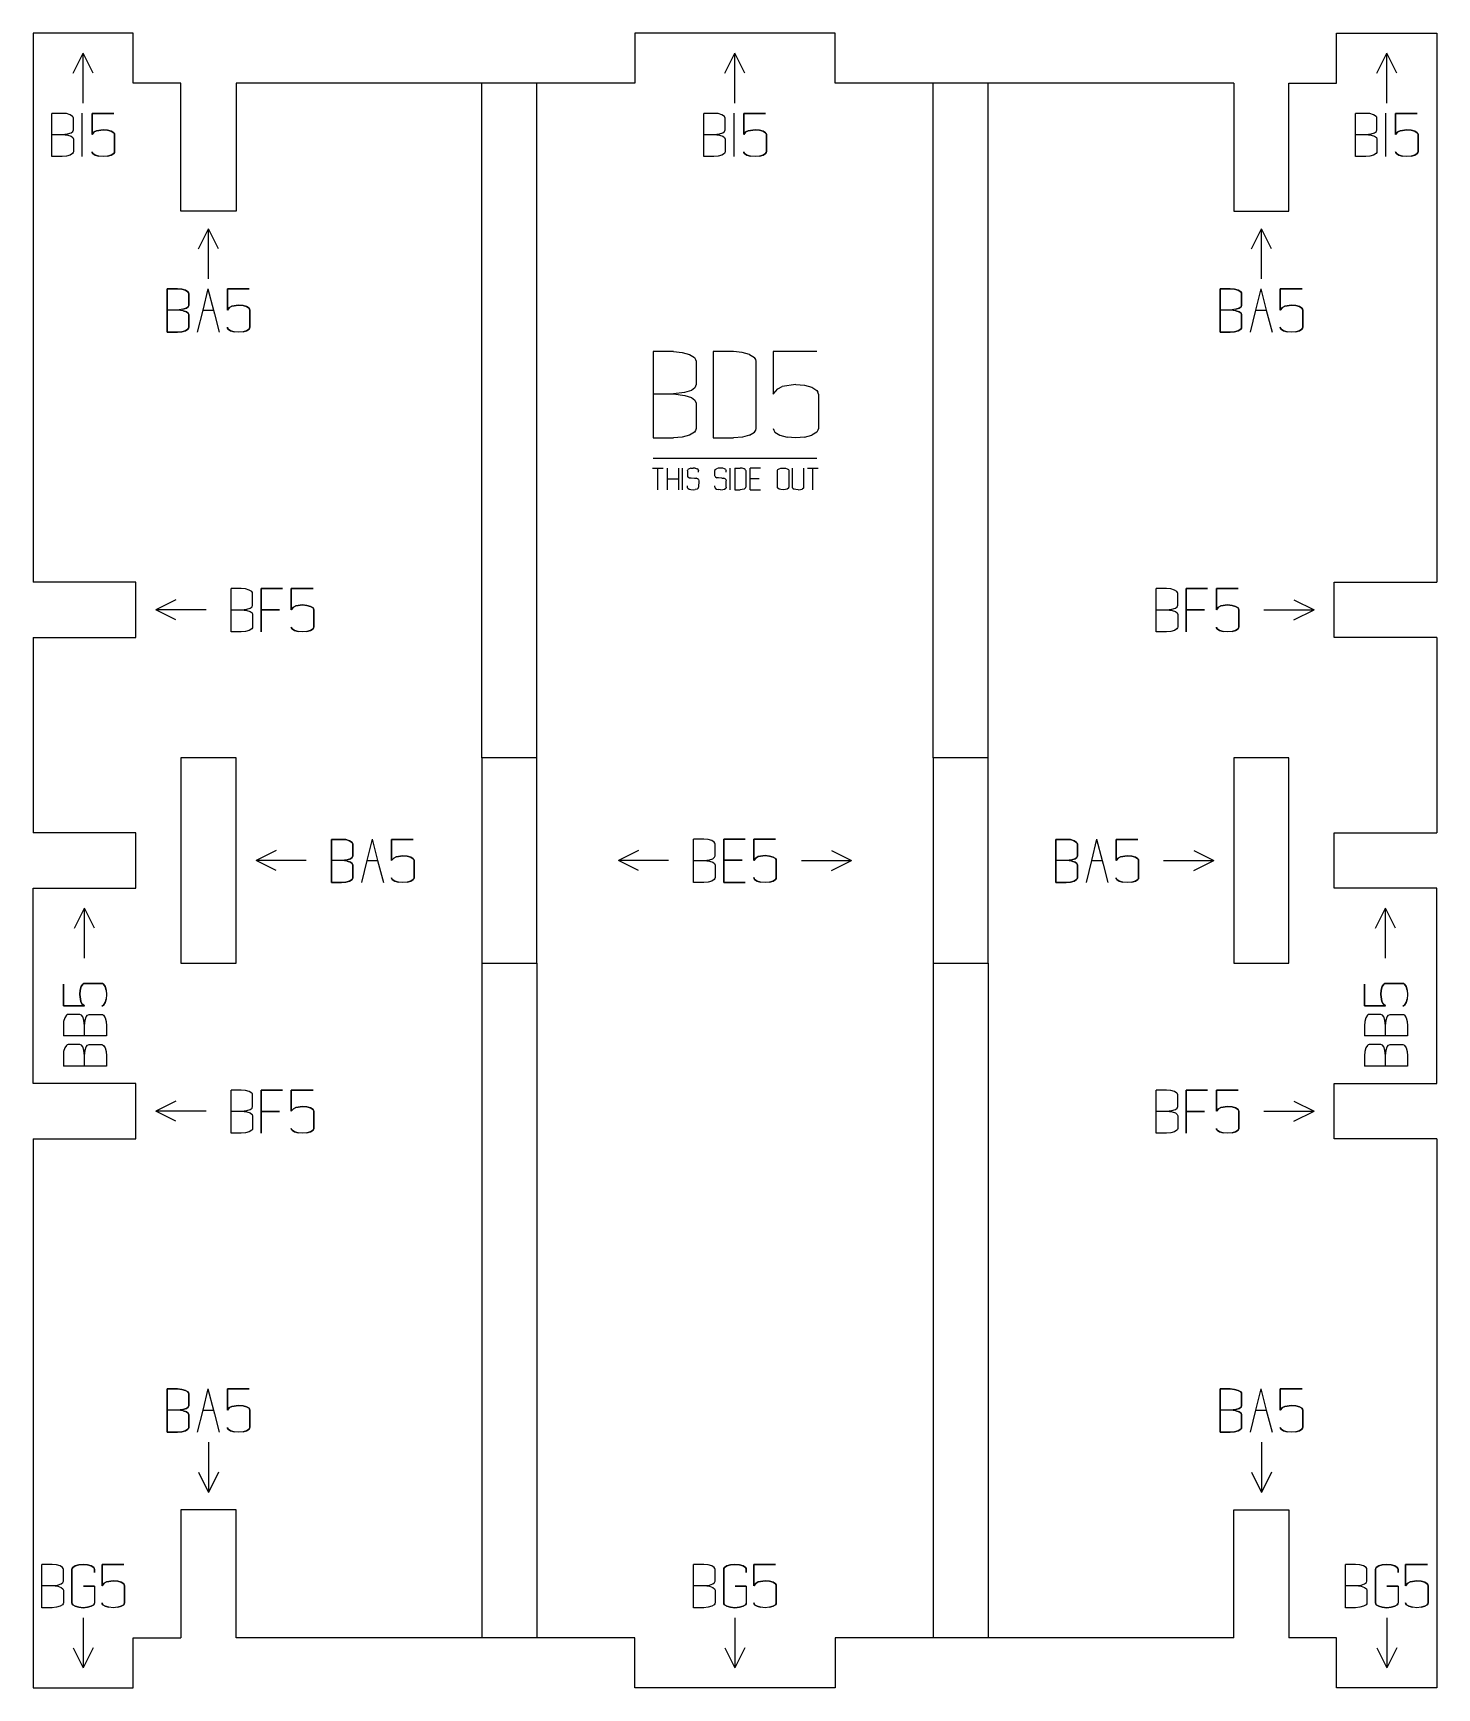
# Model space of a CAD drawing. Header units: millimetres. Extents: x 91 to 231, y -282 to -117.
import ezdxf

# ---------------------------------------------------------------- set-up
doc = ezdxf.new("R2010")
doc.units = ezdxf.units.MM
doc.layers.add('coding', color=2, linetype='Continuous')

msp = doc.modelspace()

# ---------------------------------------------------------------- linework, layer by layer
for p, q in [((90.53, -117.36), (90.53, -172.11)), ((100.53, -117.36), (90.53, -117.36)), ((100.53, -122.36), (100.53, -117.36)), ((150.53, -117.36), (150.53, -122.36)), ((170.53, -117.36), (150.53, -117.36)), ((170.53, -122.36), (170.53, -117.36)), ((220.53, -117.36), (230.53, -117.36)), ((220.53, -122.36), (220.53, -117.36)), ((230.53, -117.36), (230.53, -172.11)), ((105.28, -122.36), (100.53, -122.36)), ((105.28, -135.11), (105.28, -122.36)), ((150.53, -122.36), (110.78, -122.36)), ((110.78, -122.36), (110.78, -135.11)), ((210.28, -122.36), (170.53, -122.36)), ((210.28, -122.36), (210.28, -135.11)), ((215.78, -122.36), (220.53, -122.36)), ((215.78, -135.11), (215.78, -122.36)), ((110.78, -135.11), (105.28, -135.11)), ((210.28, -135.11), (215.78, -135.11)), ((100.78, -172.11), (90.53, -172.11)), ((100.78, -177.61), (100.78, -172.11)), ((220.28, -172.11), (230.53, -172.11)), ((220.28, -177.61), (220.28, -172.11)), ((90.53, -177.61), (100.78, -177.61)), ((90.53, -177.61), (90.53, -197.11)), ((230.53, -177.61), (220.28, -177.61)), ((230.53, -177.61), (230.53, -197.11)), ((105.28, -189.61), (105.28, -210.11)), ((110.78, -189.61), (105.28, -189.61)), ((110.78, -210.11), (110.78, -189.61)), ((135.28, -189.61), (135.28, -210.11)), ((140.78, -189.61), (135.28, -189.61)), ((140.78, -210.11), (140.78, -189.61)), ((180.28, -189.61), (180.28, -210.11)), ((185.78, -189.61), (180.28, -189.61)), ((185.78, -210.11), (185.78, -189.61)), ((210.28, -189.61), (210.28, -210.11)), ((215.78, -189.61), (210.28, -189.61)), ((215.78, -210.11), (215.78, -189.61)), ((100.78, -197.11), (90.53, -197.11)), ((100.78, -202.61), (100.78, -197.11)), ((220.28, -202.61), (220.28, -197.11)), ((220.28, -197.11), (230.53, -197.11)), ((90.53, -222.11), (90.53, -202.61)), ((90.53, -202.61), (100.78, -202.61)), ((230.53, -202.61), (220.28, -202.61)), ((230.53, -222.11), (230.53, -202.61)), ((105.28, -210.11), (110.78, -210.11)), ((135.28, -210.11), (140.78, -210.11)), ((180.28, -210.11), (185.78, -210.11)), ((210.28, -210.11), (215.78, -210.11)), ((100.78, -222.11), (90.53, -222.11)), ((100.78, -227.61), (100.78, -222.11)), ((220.28, -227.61), (220.28, -222.11)), ((220.28, -222.11), (230.53, -222.11)), ((90.53, -227.61), (90.53, -282.36)), ((90.53, -227.61), (100.78, -227.61)), ((230.53, -227.61), (220.28, -227.61)), ((230.53, -227.61), (230.53, -282.36)), ((110.78, -264.61), (105.28, -264.61)), ((105.28, -264.61), (105.28, -277.36)), ((110.78, -277.36), (110.78, -264.61)), ((210.28, -264.61), (215.78, -264.61)), ((210.28, -277.36), (210.28, -264.61)), ((215.78, -264.61), (215.78, -277.36)), ((100.53, -282.36), (100.53, -277.36)), ((100.53, -277.36), (105.28, -277.36)), ((150.53, -277.36), (110.78, -277.36)), ((150.53, -282.36), (150.53, -277.36)), ((210.28, -277.36), (170.53, -277.36)), ((170.53, -277.36), (170.53, -282.36)), ((220.53, -277.36), (215.78, -277.36)), ((220.53, -282.36), (220.53, -277.36)), ((90.53, -282.36), (100.53, -282.36)), ((170.53, -282.36), (150.53, -282.36)), ((230.53, -282.36), (220.53, -282.36))]:
    msp.add_line(p, q)
at = {"layer": 'coding'}
for p, q in [((94.53, -121.36), (95.53, -119.36)), ((95.53, -124.36), (95.53, -119.36)), ((96.53, -121.36), (95.53, -119.36)), ((159.53, -121.36), (160.53, -119.36)), ((160.53, -124.36), (160.53, -119.36)), ((161.53, -121.36), (160.53, -119.36)), ((224.53, -121.36), (225.53, -119.36)), ((225.53, -124.36), (225.53, -119.36)), ((226.53, -121.36), (225.53, -119.36)), ((135.28, -189.61), (135.28, -122.36)), ((140.78, -189.61), (140.78, -122.36)), ((180.28, -189.61), (180.28, -122.36)), ((185.78, -189.61), (185.78, -122.36)), ((93.43, -125.36), (92.41, -125.36)), ((92.41, -127.47), (92.41, -125.36)), ((93.86, -125.39), (93.43, -125.36)), ((94.22, -125.5), (93.86, -125.39)), ((95.41, -125.35), (95.41, -129.67)), ((96.41, -127.47), (96.41, -125.36)), ((96.41, -125.36), (98.58, -125.36)), ((98.58, -125.36), (96.41, -125.36)), ((96.41, -125.36), (96.41, -127.47)), ((158.43, -125.36), (157.41, -125.36)), ((157.41, -127.47), (157.41, -125.36)), ((158.86, -125.39), (158.43, -125.36)), ((159.22, -125.5), (158.86, -125.39)), ((160.41, -125.35), (160.41, -129.67)), ((161.41, -127.47), (161.41, -125.36)), ((161.41, -125.36), (163.58, -125.36)), ((163.58, -125.36), (161.41, -125.36)), ((161.41, -125.36), (161.41, -127.47)), ((223.43, -125.36), (222.41, -125.36)), ((222.41, -127.47), (222.41, -125.36)), ((223.86, -125.39), (223.43, -125.36)), ((224.22, -125.5), (223.86, -125.39)), ((225.41, -125.35), (225.41, -129.67)), ((226.41, -127.47), (226.41, -125.36)), ((226.41, -125.36), (228.58, -125.36)), ((228.58, -125.36), (226.41, -125.36)), ((226.41, -125.36), (226.41, -127.47)), ((94.47, -125.66), (94.22, -125.5)), ((94.53, -125.75), (94.47, -125.66)), ((94.5, -127.16), (94.55, -127.01)), ((94.55, -125.84), (94.53, -125.75)), ((94.55, -127.01), (94.55, -125.84)), ((97.53, -126.99), (96.86, -127.09)), ((96.86, -127.09), (97.53, -126.99)), ((97.97, -127.03), (97.53, -126.99)), ((97.53, -126.99), (97.97, -127.03)), ((98.33, -127.13), (97.97, -127.03)), ((97.97, -127.03), (98.33, -127.13)), ((159.47, -125.66), (159.22, -125.5)), ((159.53, -125.75), (159.47, -125.66)), ((159.5, -127.16), (159.55, -127.01)), ((159.55, -125.84), (159.53, -125.75)), ((159.55, -127.01), (159.55, -125.84)), ((162.53, -126.99), (161.86, -127.09)), ((161.86, -127.09), (162.53, -126.99)), ((162.97, -127.03), (162.53, -126.99)), ((162.53, -126.99), (162.97, -127.03)), ((163.33, -127.13), (162.97, -127.03)), ((162.97, -127.03), (163.33, -127.13)), ((224.47, -125.66), (224.22, -125.5)), ((224.53, -125.75), (224.47, -125.66)), ((224.5, -127.16), (224.55, -127.01)), ((224.55, -125.84), (224.53, -125.75)), ((224.55, -127.01), (224.55, -125.84)), ((227.53, -126.99), (226.86, -127.09)), ((226.86, -127.09), (227.53, -126.99)), ((227.97, -127.03), (227.53, -126.99)), ((227.53, -126.99), (227.97, -127.03)), ((228.33, -127.13), (227.97, -127.03)), ((227.97, -127.03), (228.33, -127.13)), ((92.41, -129.67), (92.41, -127.47)), ((92.41, -127.47), (93.43, -127.47)), ((93.43, -127.47), (93.98, -127.4)), ((93.43, -127.47), (93.99, -127.54)), ((93.98, -127.4), (94.32, -127.3)), ((93.99, -127.54), (94.32, -127.64)), ((94.32, -127.3), (94.5, -127.16)), ((94.32, -127.64), (94.5, -127.78)), ((94.5, -127.78), (94.55, -127.93)), ((94.55, -127.93), (94.55, -129.19)), ((96.63, -127.22), (96.41, -127.47)), ((96.41, -127.47), (96.63, -127.22)), ((96.86, -127.09), (96.63, -127.22)), ((96.63, -127.22), (96.86, -127.09)), ((98.58, -127.29), (98.33, -127.13)), ((98.33, -127.13), (98.58, -127.29)), ((98.64, -127.38), (98.58, -127.29)), ((98.58, -127.29), (98.64, -127.38)), ((98.66, -127.47), (98.64, -127.38)), ((98.64, -127.38), (98.66, -127.47)), ((98.66, -129.19), (98.66, -127.47)), ((98.66, -127.47), (98.66, -129.19)), ((157.41, -129.67), (157.41, -127.47)), ((157.41, -127.47), (158.43, -127.47)), ((158.43, -127.47), (158.98, -127.4)), ((158.43, -127.47), (158.99, -127.54)), ((158.98, -127.4), (159.32, -127.3)), ((158.99, -127.54), (159.32, -127.64)), ((159.32, -127.3), (159.5, -127.16)), ((159.32, -127.64), (159.5, -127.78)), ((159.5, -127.78), (159.55, -127.93)), ((159.55, -127.93), (159.55, -129.19)), ((161.63, -127.22), (161.41, -127.47)), ((161.41, -127.47), (161.63, -127.22)), ((161.86, -127.09), (161.63, -127.22)), ((161.63, -127.22), (161.86, -127.09)), ((163.58, -127.29), (163.33, -127.13)), ((163.33, -127.13), (163.58, -127.29)), ((163.64, -127.38), (163.58, -127.29)), ((163.58, -127.29), (163.64, -127.38)), ((163.66, -127.47), (163.64, -127.38)), ((163.64, -127.38), (163.66, -127.47)), ((163.66, -129.19), (163.66, -127.47)), ((163.66, -127.47), (163.66, -129.19)), ((222.41, -129.67), (222.41, -127.47)), ((222.41, -127.47), (223.43, -127.47)), ((223.43, -127.47), (223.98, -127.4)), ((223.43, -127.47), (223.99, -127.54)), ((223.98, -127.4), (224.32, -127.3)), ((223.99, -127.54), (224.32, -127.64)), ((224.32, -127.3), (224.5, -127.16)), ((224.32, -127.64), (224.5, -127.78)), ((224.5, -127.78), (224.55, -127.93)), ((224.55, -127.93), (224.55, -129.19)), ((226.63, -127.22), (226.41, -127.47)), ((226.41, -127.47), (226.63, -127.22)), ((226.86, -127.09), (226.63, -127.22)), ((226.63, -127.22), (226.86, -127.09)), ((228.58, -127.29), (228.33, -127.13)), ((228.33, -127.13), (228.58, -127.29)), ((228.64, -127.38), (228.58, -127.29)), ((228.58, -127.29), (228.64, -127.38)), ((228.66, -127.47), (228.64, -127.38)), ((228.64, -127.38), (228.66, -127.47)), ((228.66, -129.19), (228.66, -127.47)), ((228.66, -127.47), (228.66, -129.19)), ((93.43, -129.67), (92.41, -129.67)), ((93.86, -129.63), (93.43, -129.67)), ((94.22, -129.53), (93.86, -129.63)), ((94.47, -129.37), (94.22, -129.53)), ((94.53, -129.28), (94.47, -129.37)), ((94.55, -129.19), (94.53, -129.28)), ((96.43, -129.28), (96.41, -129.19)), ((96.41, -129.19), (96.43, -129.28)), ((96.49, -129.37), (96.43, -129.28)), ((96.43, -129.28), (96.49, -129.37)), ((96.73, -129.53), (96.49, -129.37)), ((96.49, -129.37), (96.73, -129.53)), ((97.09, -129.63), (96.73, -129.53)), ((96.73, -129.53), (97.09, -129.63)), ((97.53, -129.67), (97.09, -129.63)), ((97.97, -129.63), (97.53, -129.67)), ((97.97, -129.63), (98.33, -129.53)), ((98.33, -129.53), (97.97, -129.63)), ((98.33, -129.53), (98.58, -129.37)), ((98.58, -129.37), (98.33, -129.53)), ((98.58, -129.37), (98.64, -129.28)), ((98.64, -129.28), (98.58, -129.37)), ((98.64, -129.28), (98.66, -129.19)), ((98.66, -129.19), (98.64, -129.28)), ((158.43, -129.67), (157.41, -129.67)), ((158.86, -129.63), (158.43, -129.67)), ((159.22, -129.53), (158.86, -129.63)), ((159.47, -129.37), (159.22, -129.53)), ((159.53, -129.28), (159.47, -129.37)), ((159.55, -129.19), (159.53, -129.28)), ((161.43, -129.28), (161.41, -129.19)), ((161.41, -129.19), (161.43, -129.28)), ((161.49, -129.37), (161.43, -129.28)), ((161.43, -129.28), (161.49, -129.37)), ((161.73, -129.53), (161.49, -129.37)), ((161.49, -129.37), (161.73, -129.53)), ((162.09, -129.63), (161.73, -129.53)), ((161.73, -129.53), (162.09, -129.63)), ((162.53, -129.67), (162.09, -129.63)), ((162.97, -129.63), (162.53, -129.67)), ((162.97, -129.63), (163.33, -129.53)), ((163.33, -129.53), (162.97, -129.63)), ((163.33, -129.53), (163.58, -129.37)), ((163.58, -129.37), (163.33, -129.53)), ((163.58, -129.37), (163.64, -129.28)), ((163.64, -129.28), (163.58, -129.37)), ((163.64, -129.28), (163.66, -129.19)), ((163.66, -129.19), (163.64, -129.28)), ((223.43, -129.67), (222.41, -129.67)), ((223.86, -129.63), (223.43, -129.67)), ((224.22, -129.53), (223.86, -129.63)), ((224.47, -129.37), (224.22, -129.53)), ((224.53, -129.28), (224.47, -129.37)), ((224.55, -129.19), (224.53, -129.28)), ((226.43, -129.28), (226.41, -129.19)), ((226.41, -129.19), (226.43, -129.28)), ((226.49, -129.37), (226.43, -129.28)), ((226.43, -129.28), (226.49, -129.37)), ((226.73, -129.53), (226.49, -129.37)), ((226.49, -129.37), (226.73, -129.53)), ((227.09, -129.63), (226.73, -129.53)), ((226.73, -129.53), (227.09, -129.63)), ((227.53, -129.67), (227.09, -129.63)), ((227.97, -129.63), (227.53, -129.67)), ((227.97, -129.63), (228.33, -129.53)), ((228.33, -129.53), (227.97, -129.63)), ((228.33, -129.53), (228.58, -129.37)), ((228.58, -129.37), (228.33, -129.53)), ((228.58, -129.37), (228.64, -129.28)), ((228.64, -129.28), (228.58, -129.37)), ((228.64, -129.28), (228.66, -129.19)), ((228.66, -129.19), (228.64, -129.28)), ((107.03, -138.86), (108.03, -136.86)), ((108.03, -141.86), (108.03, -136.86)), ((109.03, -138.86), (108.03, -136.86)), ((212.03, -138.86), (213.03, -136.86)), ((213.03, -141.86), (213.03, -136.86)), ((214.03, -138.86), (213.03, -136.86)), ((103.91, -142.86), (103.91, -147.17)), ((104.93, -142.86), (103.91, -142.86)), ((103.91, -144.97), (103.91, -142.86)), ((103.91, -142.86), (104.93, -142.86)), ((105.36, -142.89), (104.93, -142.86)), ((104.93, -142.86), (105.36, -142.89)), ((105.72, -143), (105.36, -142.89)), ((105.36, -142.89), (105.72, -143)), ((105.97, -143.16), (105.72, -143)), ((105.72, -143), (105.97, -143.16)), ((106.03, -143.25), (105.97, -143.16)), ((105.97, -143.16), (106.03, -143.25)), ((106.05, -143.34), (106.03, -143.25)), ((106.03, -143.25), (106.05, -143.34)), ((106.05, -144.51), (106.05, -143.34)), ((106.05, -143.34), (106.05, -144.51)), ((107.97, -142.85), (107.45, -144.97)), ((107.97, -142.85), (108.52, -144.97)), ((109.91, -144.97), (109.91, -142.86)), ((109.91, -142.86), (112.08, -142.86)), ((112.08, -142.86), (109.91, -142.86)), ((109.91, -142.86), (109.91, -144.97)), ((208.91, -142.86), (208.91, -147.17)), ((209.93, -142.86), (208.91, -142.86)), ((208.91, -144.97), (208.91, -142.86)), ((208.91, -142.86), (209.93, -142.86)), ((210.36, -142.89), (209.93, -142.86)), ((209.93, -142.86), (210.36, -142.89)), ((210.72, -143), (210.36, -142.89)), ((210.36, -142.89), (210.72, -143)), ((210.97, -143.16), (210.72, -143)), ((210.72, -143), (210.97, -143.16)), ((211.03, -143.25), (210.97, -143.16)), ((210.97, -143.16), (211.03, -143.25)), ((211.05, -143.34), (211.03, -143.25)), ((211.03, -143.25), (211.05, -143.34)), ((211.05, -144.51), (211.05, -143.34)), ((211.05, -143.34), (211.05, -144.51)), ((212.97, -142.85), (212.45, -144.97)), ((212.97, -142.85), (213.52, -144.97)), ((214.91, -144.97), (214.91, -142.86)), ((214.91, -142.86), (217.08, -142.86)), ((217.08, -142.86), (214.91, -142.86)), ((214.91, -142.86), (214.91, -144.97)), ((103.91, -147.17), (103.91, -144.97)), ((104.93, -144.97), (103.91, -144.97)), ((105.48, -144.9), (104.93, -144.97)), ((105.49, -145.04), (104.93, -144.97)), ((105.48, -144.9), (105.82, -144.8)), ((105.82, -144.8), (105.48, -144.9)), ((105.49, -145.04), (105.82, -145.14)), ((105.82, -145.14), (105.49, -145.04)), ((105.82, -144.8), (106, -144.66)), ((106, -144.66), (105.82, -144.8)), ((105.82, -145.14), (106, -145.28)), ((106, -145.28), (105.82, -145.14)), ((106, -144.66), (106.05, -144.51)), ((106.05, -144.51), (106, -144.66)), ((107.45, -144.97), (106.91, -147.17)), ((107.45, -144.97), (108.52, -144.97)), ((108.52, -144.97), (108.62, -145.34)), ((110.13, -144.72), (109.91, -144.97)), ((109.91, -144.97), (110.13, -144.72)), ((110.36, -144.59), (110.13, -144.72)), ((110.13, -144.72), (110.36, -144.59)), ((111.03, -144.49), (110.36, -144.59)), ((110.36, -144.59), (111.03, -144.49)), ((111.47, -144.53), (111.03, -144.49)), ((111.03, -144.49), (111.47, -144.53)), ((111.83, -144.63), (111.47, -144.53)), ((111.47, -144.53), (111.83, -144.63)), ((112.07, -144.79), (111.83, -144.63)), ((111.83, -144.63), (112.07, -144.79)), ((112.13, -144.88), (112.07, -144.79)), ((112.07, -144.79), (112.13, -144.88)), ((112.15, -144.97), (112.13, -144.88)), ((112.13, -144.88), (112.15, -144.97)), ((112.15, -146.69), (112.15, -144.97)), ((112.15, -144.97), (112.15, -146.69)), ((208.91, -147.17), (208.91, -144.97)), ((209.93, -144.97), (208.91, -144.97)), ((210.48, -144.9), (209.93, -144.97)), ((210.49, -145.04), (209.93, -144.97)), ((210.48, -144.9), (210.82, -144.8)), ((210.82, -144.8), (210.48, -144.9)), ((210.49, -145.04), (210.82, -145.14)), ((210.82, -145.14), (210.49, -145.04)), ((210.82, -144.8), (211, -144.66)), ((211, -144.66), (210.82, -144.8)), ((210.82, -145.14), (211, -145.28)), ((211, -145.28), (210.82, -145.14)), ((211, -144.66), (211.05, -144.51)), ((211.05, -144.51), (211, -144.66)), ((212.45, -144.97), (211.91, -147.17)), ((212.45, -144.97), (213.52, -144.97)), ((213.52, -144.97), (213.62, -145.34)), ((215.13, -144.72), (214.91, -144.97)), ((214.91, -144.97), (215.13, -144.72)), ((215.36, -144.59), (215.13, -144.72)), ((215.13, -144.72), (215.36, -144.59)), ((216.03, -144.49), (215.36, -144.59)), ((215.36, -144.59), (216.03, -144.49)), ((216.47, -144.53), (216.03, -144.49)), ((216.03, -144.49), (216.47, -144.53)), ((216.83, -144.63), (216.47, -144.53)), ((216.47, -144.53), (216.83, -144.63)), ((217.07, -144.79), (216.83, -144.63)), ((216.83, -144.63), (217.07, -144.79)), ((217.13, -144.88), (217.07, -144.79)), ((217.07, -144.79), (217.13, -144.88)), ((217.15, -144.97), (217.13, -144.88)), ((217.13, -144.88), (217.15, -144.97)), ((217.15, -146.69), (217.15, -144.97)), ((217.15, -144.97), (217.15, -146.69)), ((106.03, -146.78), (105.97, -146.87)), ((105.97, -146.87), (106.03, -146.78)), ((106, -145.28), (106.05, -145.43)), ((106.05, -145.43), (106, -145.28)), ((106.05, -146.69), (106.03, -146.78)), ((106.03, -146.78), (106.05, -146.69)), ((106.05, -145.43), (106.05, -146.69)), ((106.05, -146.69), (106.05, -145.43)), ((108.62, -145.35), (109.1, -147.17)), ((109.93, -146.78), (109.91, -146.69)), ((109.91, -146.69), (109.93, -146.78)), ((109.99, -146.87), (109.93, -146.78)), ((109.93, -146.78), (109.99, -146.87)), ((112.07, -146.87), (112.13, -146.78)), ((112.13, -146.78), (112.07, -146.87)), ((112.13, -146.78), (112.15, -146.69)), ((112.15, -146.69), (112.13, -146.78)), ((211.03, -146.78), (210.97, -146.87)), ((210.97, -146.87), (211.03, -146.78)), ((211, -145.28), (211.05, -145.43)), ((211.05, -145.43), (211, -145.28)), ((211.05, -146.69), (211.03, -146.78)), ((211.03, -146.78), (211.05, -146.69)), ((211.05, -145.43), (211.05, -146.69)), ((211.05, -146.69), (211.05, -145.43)), ((213.62, -145.35), (214.1, -147.17)), ((214.93, -146.78), (214.91, -146.69)), ((214.91, -146.69), (214.93, -146.78)), ((214.99, -146.87), (214.93, -146.78)), ((214.93, -146.78), (214.99, -146.87)), ((217.07, -146.87), (217.13, -146.78)), ((217.13, -146.78), (217.07, -146.87)), ((217.13, -146.78), (217.15, -146.69)), ((217.15, -146.69), (217.13, -146.78)), ((104.93, -147.17), (103.91, -147.17)), ((103.91, -147.17), (104.93, -147.17)), ((105.36, -147.13), (104.93, -147.17)), ((104.93, -147.17), (105.36, -147.13)), ((105.72, -147.03), (105.36, -147.13)), ((105.36, -147.13), (105.72, -147.03)), ((105.97, -146.87), (105.72, -147.03)), ((105.72, -147.03), (105.97, -146.87)), ((110.23, -147.03), (109.99, -146.87)), ((109.99, -146.87), (110.23, -147.03)), ((110.59, -147.13), (110.23, -147.03)), ((110.23, -147.03), (110.59, -147.13)), ((111.03, -147.17), (110.59, -147.13)), ((111.47, -147.13), (111.03, -147.17)), ((111.47, -147.13), (111.83, -147.03)), ((111.83, -147.03), (111.47, -147.13)), ((111.83, -147.03), (112.07, -146.87)), ((112.07, -146.87), (111.83, -147.03)), ((209.93, -147.17), (208.91, -147.17)), ((208.91, -147.17), (209.93, -147.17)), ((210.36, -147.13), (209.93, -147.17)), ((209.93, -147.17), (210.36, -147.13)), ((210.72, -147.03), (210.36, -147.13)), ((210.36, -147.13), (210.72, -147.03)), ((210.97, -146.87), (210.72, -147.03)), ((210.72, -147.03), (210.97, -146.87)), ((215.23, -147.03), (214.99, -146.87)), ((214.99, -146.87), (215.23, -147.03)), ((215.59, -147.13), (215.23, -147.03)), ((215.23, -147.03), (215.59, -147.13)), ((216.03, -147.17), (215.59, -147.13)), ((216.47, -147.13), (216.03, -147.17)), ((216.47, -147.13), (216.83, -147.03)), ((216.83, -147.03), (216.47, -147.13)), ((216.83, -147.03), (217.07, -146.87)), ((217.07, -146.87), (216.83, -147.03)), ((154.4, -149.12), (152.37, -149.12)), ((152.37, -149.12), (152.37, -153.34)), ((154.4, -149.12), (155.26, -149.19)), ((155.26, -149.19), (155.99, -149.4)), ((155.99, -149.4), (156.48, -149.72)), ((156.48, -149.72), (156.61, -149.89)), ((156.61, -149.89), (156.65, -150.08)), ((156.65, -150.08), (156.65, -152.41)), ((158.36, -149.12), (158.36, -157.73)), ((160.4, -149.12), (158.36, -149.12)), ((161.26, -149.19), (160.4, -149.12)), ((161.99, -149.4), (161.26, -149.19)), ((161.99, -149.4), (162.48, -149.72)), ((162.6, -149.89), (162.48, -149.72)), ((162.64, -150.08), (162.6, -149.89)), ((162.64, -156.77), (162.64, -150.08)), ((168.7, -149.12), (164.35, -149.12)), ((164.35, -149.12), (164.35, -153.35)), ((152.37, -153.34), (152.37, -157.73)), ((152.37, -153.34), (154.4, -153.34)), ((155.5, -153.21), (154.4, -153.34)), ((154.4, -153.34), (155.52, -153.48)), ((156.19, -153), (155.5, -153.21)), ((156.53, -152.72), (156.19, -153)), ((156.65, -152.41), (156.53, -152.72)), ((164.35, -153.35), (164.79, -152.84)), ((164.79, -152.84), (165.25, -152.59)), ((166.6, -152.39), (165.25, -152.59)), ((166.6, -152.39), (167.48, -152.46)), ((167.48, -152.46), (168.21, -152.67)), ((168.21, -152.67), (168.69, -152.98)), ((168.69, -152.98), (168.81, -153.16)), ((168.85, -153.35), (168.81, -153.16)), ((168.85, -153.35), (168.85, -156.77)), ((155.52, -153.48), (156.19, -153.69)), ((156.19, -153.69), (156.53, -153.96)), ((156.53, -153.96), (156.65, -154.26)), ((156.65, -154.26), (156.65, -156.77)), ((152.37, -157.73), (154.4, -157.73)), ((155.27, -157.66), (154.4, -157.73)), ((155.99, -157.46), (155.27, -157.66)), ((156.48, -157.15), (155.99, -157.46)), ((156.61, -156.97), (156.48, -157.15)), ((156.65, -156.77), (156.61, -156.97)), ((158.36, -157.73), (160.4, -157.73)), ((161.28, -157.66), (160.4, -157.73)), ((161.99, -157.46), (161.28, -157.66)), ((161.99, -157.46), (162.48, -157.14)), ((162.48, -157.14), (162.6, -156.96)), ((162.6, -156.96), (162.64, -156.77)), ((164.35, -156.77), (164.39, -156.96)), ((164.39, -156.96), (164.52, -157.14)), ((164.52, -157.14), (165, -157.45)), ((165, -157.45), (165.72, -157.66)), ((166.6, -157.73), (165.72, -157.66)), ((167.48, -157.66), (166.6, -157.73)), ((167.48, -157.66), (168.21, -157.45)), ((168.69, -157.14), (168.21, -157.45)), ((168.81, -156.96), (168.69, -157.14)), ((168.85, -156.77), (168.81, -156.96)), ((152.37, -159.73), (168.7, -159.73)), ((152.29, -160.73), (152.83, -160.73)), ((152.83, -162.89), (152.83, -160.73)), ((152.83, -160.73), (153.36, -160.73)), ((153.79, -161.79), (153.79, -160.73)), ((154.91, -160.73), (154.91, -161.79)), ((155.29, -162.89), (155.29, -160.73)), ((155.79, -160.97), (155.8, -160.93)), ((155.79, -160.97), (155.79, -161.51)), ((155.79, -161.51), (155.8, -161.56)), ((155.8, -160.93), (155.83, -160.88)), ((155.8, -161.56), (155.84, -161.61)), ((155.95, -160.8), (155.83, -160.88)), ((155.84, -161.61), (155.98, -161.69)), ((156.13, -160.75), (155.95, -160.8)), ((155.98, -161.69), (156.15, -161.71)), ((156.13, -160.75), (156.35, -160.73)), ((156.57, -160.75), (156.35, -160.73)), ((156.57, -160.75), (156.75, -160.8)), ((156.87, -160.88), (156.75, -160.8)), ((156.9, -160.93), (156.87, -160.88)), ((156.9, -160.93), (156.91, -160.97)), ((156.91, -161.13), (156.91, -160.97)), ((158.53, -160.97), (158.54, -160.93)), ((158.53, -161.51), (158.53, -160.97)), ((158.54, -161.56), (158.53, -161.51)), ((158.54, -160.93), (158.57, -160.88)), ((158.54, -161.56), (158.58, -161.61)), ((158.57, -160.88), (158.69, -160.8)), ((158.58, -161.61), (158.73, -161.69)), ((158.87, -160.75), (158.69, -160.8)), ((158.89, -161.71), (158.73, -161.69)), ((159.09, -160.73), (158.87, -160.75)), ((159.31, -160.75), (159.09, -160.73)), ((159.5, -160.8), (159.31, -160.75)), ((159.62, -160.88), (159.5, -160.8)), ((159.62, -160.88), (159.65, -160.93)), ((159.66, -160.97), (159.65, -160.93)), ((159.66, -161.13), (159.66, -160.97)), ((160.03, -160.73), (160.03, -162.89)), ((160.53, -160.73), (160.53, -162.89)), ((160.53, -160.73), (161.04, -160.73)), ((161.25, -160.75), (161.04, -160.73)), ((161.44, -160.81), (161.25, -160.75)), ((161.56, -160.88), (161.44, -160.81)), ((161.59, -160.93), (161.56, -160.88)), ((161.59, -160.93), (161.6, -160.97)), ((161.6, -160.97), (161.6, -162.65)), ((162.03, -161.78), (162.03, -160.73)), ((163.09, -160.73), (162.03, -160.73)), ((164.77, -160.97), (164.78, -160.93)), ((164.77, -162.65), (164.77, -160.97)), ((164.78, -160.93), (164.81, -160.88)), ((164.81, -160.88), (164.93, -160.8)), ((164.93, -160.8), (165.11, -160.75)), ((165.11, -160.75), (165.34, -160.73)), ((165.34, -160.73), (165.56, -160.75)), ((165.56, -160.75), (165.74, -160.8)), ((165.74, -160.8), (165.86, -160.88)), ((165.86, -160.88), (165.89, -160.93)), ((165.89, -160.93), (165.9, -160.97)), ((165.9, -160.97), (165.9, -162.65)), ((166.27, -162.65), (166.27, -160.74)), ((167.4, -162.65), (167.4, -160.74)), ((167.77, -160.73), (168.31, -160.73)), ((168.31, -162.89), (168.31, -160.73)), ((168.31, -160.73), (168.84, -160.73)), ((153.79, -161.79), (154.91, -161.79)), ((153.79, -162.89), (153.79, -161.79)), ((154.91, -161.79), (154.91, -162.89)), ((155.79, -162.65), (155.79, -162.49)), ((155.8, -162.7), (155.79, -162.65)), ((155.83, -162.74), (155.8, -162.7)), ((155.83, -162.74), (155.95, -162.82)), ((155.95, -162.82), (156.13, -162.87)), ((156.13, -162.87), (156.35, -162.89)), ((156.15, -161.71), (156.49, -161.72)), ((156.35, -162.89), (156.57, -162.87)), ((156.49, -161.72), (156.67, -161.74)), ((156.75, -162.82), (156.57, -162.87)), ((156.81, -161.79), (156.67, -161.74)), ((156.75, -162.82), (156.87, -162.74)), ((156.89, -161.88), (156.81, -161.79)), ((156.87, -162.74), (156.9, -162.7)), ((156.89, -161.88), (156.92, -162.01)), ((156.9, -162.7), (156.91, -162.65)), ((156.92, -162.01), (156.91, -162.65)), ((158.53, -162.65), (158.53, -162.49)), ((158.53, -162.65), (158.54, -162.7)), ((158.54, -162.7), (158.57, -162.74)), ((158.57, -162.74), (158.69, -162.82)), ((158.69, -162.82), (158.87, -162.87)), ((159.09, -162.89), (158.87, -162.87)), ((159.23, -161.72), (158.89, -161.71)), ((159.09, -162.89), (159.31, -162.87)), ((159.23, -161.72), (159.42, -161.74)), ((159.31, -162.87), (159.5, -162.82)), ((159.55, -161.79), (159.42, -161.74)), ((159.5, -162.82), (159.62, -162.74)), ((159.63, -161.88), (159.55, -161.79)), ((159.65, -162.7), (159.62, -162.74)), ((159.63, -161.88), (159.66, -162.01)), ((159.66, -162.65), (159.65, -162.7)), ((159.66, -162.65), (159.66, -162.01)), ((160.53, -162.89), (161.04, -162.89)), ((161.26, -162.87), (161.04, -162.89)), ((161.44, -162.82), (161.26, -162.87)), ((161.44, -162.82), (161.56, -162.74)), ((161.56, -162.74), (161.59, -162.7)), ((161.59, -162.7), (161.6, -162.65)), ((162.03, -162.89), (162.03, -161.78)), ((162.03, -161.78), (162.94, -161.78)), ((162.03, -162.89), (163.09, -162.89)), ((164.78, -162.7), (164.77, -162.65)), ((164.81, -162.74), (164.78, -162.7)), ((164.93, -162.82), (164.81, -162.74)), ((165.11, -162.87), (164.93, -162.82)), ((165.34, -162.89), (165.11, -162.87)), ((165.56, -162.87), (165.34, -162.89)), ((165.74, -162.82), (165.56, -162.87)), ((165.86, -162.74), (165.74, -162.82)), ((165.89, -162.7), (165.86, -162.74)), ((165.89, -162.7), (165.9, -162.65)), ((166.28, -162.7), (166.27, -162.65)), ((166.31, -162.74), (166.28, -162.7)), ((166.31, -162.74), (166.43, -162.82)), ((166.61, -162.87), (166.43, -162.82)), ((166.83, -162.89), (166.61, -162.87)), ((166.83, -162.89), (167.05, -162.87)), ((167.05, -162.87), (167.23, -162.82)), ((167.36, -162.74), (167.23, -162.82)), ((167.39, -162.7), (167.36, -162.74)), ((167.39, -162.7), (167.4, -162.65)), ((111.3, -172.75), (110.28, -172.75)), ((110.28, -174.86), (110.28, -172.75)), ((111.73, -172.78), (111.3, -172.75)), ((112.09, -172.89), (111.73, -172.78)), ((112.34, -173.05), (112.09, -172.89)), ((112.4, -173.14), (112.34, -173.05)), ((112.43, -173.23), (112.4, -173.14)), ((112.43, -174.4), (112.43, -173.23)), ((113.28, -177.06), (113.28, -172.75)), ((113.28, -172.75), (115.41, -172.75)), ((115.41, -172.75), (113.28, -172.75)), ((113.28, -172.75), (113.28, -174.88)), ((116.28, -174.86), (116.28, -172.75)), ((116.28, -172.75), (118.45, -172.75)), ((118.45, -172.75), (116.28, -172.75)), ((116.28, -172.75), (116.28, -174.86)), ((203.56, -172.75), (202.54, -172.75)), ((202.54, -174.86), (202.54, -172.75)), ((203.99, -172.78), (203.56, -172.75)), ((204.35, -172.89), (203.99, -172.78)), ((204.6, -173.05), (204.35, -172.89)), ((204.66, -173.14), (204.6, -173.05)), ((204.68, -173.23), (204.66, -173.14)), ((204.68, -174.4), (204.68, -173.23)), ((205.54, -177.06), (205.54, -172.75)), ((205.54, -172.75), (207.67, -172.75)), ((207.67, -172.75), (205.54, -172.75)), ((205.54, -172.75), (205.54, -174.88)), ((208.54, -174.86), (208.54, -172.75)), ((208.54, -172.75), (210.71, -172.75)), ((210.71, -172.75), (208.54, -172.75)), ((208.54, -172.75), (208.54, -174.86)), ((104.78, -173.86), (102.78, -174.86)), ((107.78, -174.86), (102.78, -174.86)), ((104.78, -175.86), (102.78, -174.86)), ((110.28, -177.06), (110.28, -174.86)), ((110.28, -174.86), (111.3, -174.86)), ((111.3, -174.86), (111.85, -174.79)), ((111.3, -174.86), (111.86, -174.93)), ((111.85, -174.79), (112.19, -174.69)), ((112.19, -174.69), (112.37, -174.55)), ((112.37, -174.55), (112.43, -174.4)), ((113.28, -174.88), (115.11, -174.88)), ((115.11, -174.88), (113.28, -174.88)), ((113.28, -174.88), (113.28, -177.06)), ((116.5, -174.61), (116.28, -174.86)), ((116.28, -174.86), (116.5, -174.61)), ((116.73, -174.48), (116.5, -174.61)), ((116.5, -174.61), (116.73, -174.48)), ((117.4, -174.38), (116.73, -174.48)), ((116.73, -174.48), (117.4, -174.38)), ((117.84, -174.42), (117.4, -174.38)), ((117.4, -174.38), (117.84, -174.42)), ((118.2, -174.52), (117.84, -174.42)), ((117.84, -174.42), (118.2, -174.52)), ((118.45, -174.68), (118.2, -174.52)), ((118.2, -174.52), (118.45, -174.68)), ((118.51, -174.77), (118.45, -174.68)), ((118.45, -174.68), (118.51, -174.77)), ((118.53, -174.86), (118.51, -174.77)), ((118.51, -174.77), (118.53, -174.86)), ((118.53, -176.58), (118.53, -174.86)), ((118.53, -174.86), (118.53, -176.58)), ((202.54, -177.06), (202.54, -174.86)), ((202.54, -174.86), (203.56, -174.86)), ((203.56, -174.86), (204.11, -174.79)), ((203.56, -174.86), (204.12, -174.93)), ((204.11, -174.79), (204.45, -174.69)), ((204.45, -174.69), (204.63, -174.55)), ((204.63, -174.55), (204.68, -174.4)), ((205.54, -174.88), (207.37, -174.88)), ((207.37, -174.88), (205.54, -174.88)), ((205.54, -174.88), (205.54, -177.06)), ((208.75, -174.61), (208.54, -174.86)), ((208.54, -174.86), (208.75, -174.61)), ((208.99, -174.48), (208.75, -174.61)), ((208.75, -174.61), (208.99, -174.48)), ((209.66, -174.38), (208.99, -174.48)), ((208.99, -174.48), (209.66, -174.38)), ((210.1, -174.42), (209.66, -174.38)), ((209.66, -174.38), (210.1, -174.42)), ((210.46, -174.52), (210.1, -174.42)), ((210.1, -174.42), (210.46, -174.52)), ((210.7, -174.68), (210.46, -174.52)), ((210.46, -174.52), (210.7, -174.68)), ((210.76, -174.77), (210.7, -174.68)), ((210.7, -174.68), (210.76, -174.77)), ((210.78, -174.86), (210.76, -174.77)), ((210.76, -174.77), (210.78, -174.86)), ((210.78, -176.58), (210.78, -174.86)), ((210.78, -174.86), (210.78, -176.58)), ((213.28, -174.86), (218.28, -174.86)), ((216.28, -173.86), (218.28, -174.86)), ((216.28, -175.86), (218.28, -174.86)), ((111.86, -174.93), (112.19, -175.03)), ((112.19, -175.03), (112.37, -175.17)), ((112.37, -175.17), (112.43, -175.32)), ((112.43, -175.32), (112.43, -176.58)), ((204.12, -174.93), (204.45, -175.03)), ((204.45, -175.03), (204.63, -175.17)), ((204.63, -175.17), (204.68, -175.32)), ((204.68, -175.32), (204.68, -176.58)), ((111.3, -177.06), (110.28, -177.06)), ((111.73, -177.02), (111.3, -177.06)), ((112.09, -176.92), (111.73, -177.02)), ((112.34, -176.76), (112.09, -176.92)), ((112.4, -176.67), (112.34, -176.76)), ((112.43, -176.58), (112.4, -176.67)), ((116.3, -176.67), (116.28, -176.58)), ((116.28, -176.58), (116.3, -176.67)), ((116.36, -176.76), (116.3, -176.67)), ((116.3, -176.67), (116.36, -176.76)), ((116.6, -176.92), (116.36, -176.76)), ((116.36, -176.76), (116.6, -176.92)), ((116.96, -177.02), (116.6, -176.92)), ((116.6, -176.92), (116.96, -177.02)), ((117.4, -177.06), (116.96, -177.02)), ((117.84, -177.02), (117.4, -177.06)), ((117.84, -177.02), (118.2, -176.92)), ((118.2, -176.92), (117.84, -177.02)), ((118.2, -176.92), (118.45, -176.76)), ((118.45, -176.76), (118.2, -176.92)), ((118.45, -176.76), (118.51, -176.67)), ((118.51, -176.67), (118.45, -176.76)), ((118.51, -176.67), (118.53, -176.58)), ((118.53, -176.58), (118.51, -176.67)), ((203.56, -177.06), (202.54, -177.06)), ((203.99, -177.02), (203.56, -177.06)), ((204.35, -176.92), (203.99, -177.02)), ((204.6, -176.76), (204.35, -176.92)), ((204.66, -176.67), (204.6, -176.76)), ((204.68, -176.58), (204.66, -176.67)), ((208.56, -176.67), (208.54, -176.58)), ((208.54, -176.58), (208.56, -176.67)), ((208.62, -176.76), (208.56, -176.67)), ((208.56, -176.67), (208.62, -176.76)), ((208.86, -176.92), (208.62, -176.76)), ((208.62, -176.76), (208.86, -176.92)), ((209.22, -177.02), (208.86, -176.92)), ((208.86, -176.92), (209.22, -177.02)), ((209.66, -177.06), (209.22, -177.02)), ((210.1, -177.02), (209.66, -177.06)), ((210.1, -177.02), (210.46, -176.92)), ((210.46, -176.92), (210.1, -177.02)), ((210.46, -176.92), (210.7, -176.76)), ((210.7, -176.76), (210.46, -176.92)), ((210.7, -176.76), (210.76, -176.67)), ((210.76, -176.67), (210.7, -176.76)), ((210.76, -176.67), (210.78, -176.58)), ((210.78, -176.58), (210.76, -176.67)), ((120.28, -197.75), (120.28, -202.06)), ((121.3, -197.75), (120.28, -197.75)), ((120.28, -199.86), (120.28, -197.75)), ((120.28, -197.75), (121.3, -197.75)), ((121.73, -197.78), (121.3, -197.75)), ((121.3, -197.75), (121.73, -197.78)), ((122.09, -197.89), (121.73, -197.78)), ((121.73, -197.78), (122.09, -197.89)), ((122.34, -198.05), (122.09, -197.89)), ((122.09, -197.89), (122.34, -198.05)), ((124.34, -197.74), (123.82, -199.86)), ((124.34, -197.74), (124.89, -199.86)), ((126.28, -199.86), (126.28, -197.75)), ((126.28, -197.75), (128.45, -197.75)), ((128.45, -197.75), (126.28, -197.75)), ((126.28, -197.75), (126.28, -199.86)), ((157.43, -197.74), (156.41, -197.74)), ((156.41, -199.85), (156.41, -197.74)), ((157.86, -197.77), (157.43, -197.74)), ((158.22, -197.88), (157.86, -197.77)), ((158.47, -198.04), (158.22, -197.88)), ((159.41, -202.05), (159.41, -197.74)), ((159.41, -197.74), (161.54, -197.74)), ((161.54, -197.74), (159.41, -197.74)), ((159.41, -197.74), (159.41, -199.83)), ((162.41, -199.85), (162.41, -197.74)), ((162.41, -197.74), (164.58, -197.74)), ((164.58, -197.74), (162.41, -197.74)), ((162.41, -197.74), (162.41, -199.85)), ((192.54, -197.75), (192.54, -202.06)), ((193.56, -197.75), (192.54, -197.75)), ((192.54, -199.86), (192.54, -197.75)), ((192.54, -197.75), (193.56, -197.75)), ((193.99, -197.78), (193.56, -197.75)), ((193.56, -197.75), (193.99, -197.78)), ((194.35, -197.89), (193.99, -197.78)), ((193.99, -197.78), (194.35, -197.89)), ((194.6, -198.05), (194.35, -197.89)), ((194.35, -197.89), (194.6, -198.05)), ((196.6, -197.74), (196.08, -199.86)), ((196.6, -197.74), (197.15, -199.86)), ((198.54, -199.86), (198.54, -197.75)), ((198.54, -197.75), (200.71, -197.75)), ((200.71, -197.75), (198.54, -197.75)), ((198.54, -197.75), (198.54, -199.86)), ((114.78, -198.86), (112.78, -199.86)), ((122.19, -199.69), (122.37, -199.55)), ((122.37, -199.55), (122.19, -199.69)), ((122.4, -198.14), (122.34, -198.05)), ((122.34, -198.05), (122.4, -198.14)), ((122.37, -199.55), (122.43, -199.4)), ((122.43, -199.4), (122.37, -199.55)), ((122.43, -198.23), (122.4, -198.14)), ((122.4, -198.14), (122.43, -198.23)), ((122.43, -199.4), (122.43, -198.23)), ((122.43, -198.23), (122.43, -199.4)), ((126.5, -199.61), (126.28, -199.86)), ((126.28, -199.86), (126.5, -199.61)), ((126.73, -199.48), (126.5, -199.61)), ((126.5, -199.61), (126.73, -199.48)), ((127.4, -199.38), (126.73, -199.48)), ((126.73, -199.48), (127.4, -199.38)), ((127.84, -199.42), (127.4, -199.38)), ((127.4, -199.38), (127.84, -199.42)), ((128.2, -199.52), (127.84, -199.42)), ((127.84, -199.42), (128.2, -199.52)), ((128.45, -199.68), (128.2, -199.52)), ((128.2, -199.52), (128.45, -199.68)), ((150.91, -198.86), (148.91, -199.86)), ((158.32, -199.68), (158.5, -199.54)), ((158.53, -198.13), (158.47, -198.04)), ((158.5, -199.54), (158.55, -199.39)), ((158.55, -198.22), (158.53, -198.13)), ((158.55, -199.39), (158.55, -198.22)), ((162.63, -199.6), (162.41, -199.85)), ((162.41, -199.85), (162.63, -199.6)), ((162.86, -199.47), (162.63, -199.6)), ((162.63, -199.6), (162.86, -199.47)), ((163.53, -199.37), (162.86, -199.47)), ((162.86, -199.47), (163.53, -199.37)), ((163.97, -199.41), (163.53, -199.37)), ((163.53, -199.37), (163.97, -199.41)), ((164.33, -199.51), (163.97, -199.41)), ((163.97, -199.41), (164.33, -199.51)), ((164.57, -199.67), (164.33, -199.51)), ((164.33, -199.51), (164.57, -199.67)), ((170.15, -198.86), (172.15, -199.86)), ((194.45, -199.69), (194.63, -199.55)), ((194.63, -199.55), (194.45, -199.69)), ((194.66, -198.14), (194.6, -198.05)), ((194.6, -198.05), (194.66, -198.14)), ((194.63, -199.55), (194.68, -199.4)), ((194.68, -199.4), (194.63, -199.55)), ((194.68, -198.23), (194.66, -198.14)), ((194.66, -198.14), (194.68, -198.23)), ((194.68, -199.4), (194.68, -198.23)), ((194.68, -198.23), (194.68, -199.4)), ((198.75, -199.61), (198.54, -199.86)), ((198.54, -199.86), (198.75, -199.61)), ((198.99, -199.48), (198.75, -199.61)), ((198.75, -199.61), (198.99, -199.48)), ((199.66, -199.38), (198.99, -199.48)), ((198.99, -199.48), (199.66, -199.38)), ((200.1, -199.42), (199.66, -199.38)), ((199.66, -199.38), (200.1, -199.42)), ((200.46, -199.52), (200.1, -199.42)), ((200.1, -199.42), (200.46, -199.52)), ((200.7, -199.68), (200.46, -199.52)), ((200.46, -199.52), (200.7, -199.68)), ((206.28, -198.86), (208.28, -199.86)), ((117.78, -199.86), (112.78, -199.86)), ((114.78, -200.86), (112.78, -199.86)), ((120.28, -202.06), (120.28, -199.86)), ((121.3, -199.86), (120.28, -199.86)), ((121.85, -199.79), (121.3, -199.86)), ((121.86, -199.93), (121.3, -199.86)), ((121.85, -199.79), (122.19, -199.69)), ((122.19, -199.69), (121.85, -199.79)), ((121.86, -199.93), (122.19, -200.03)), ((122.19, -200.03), (121.86, -199.93)), ((122.19, -200.03), (122.37, -200.17)), ((122.37, -200.17), (122.19, -200.03)), ((122.37, -200.17), (122.43, -200.32)), ((122.43, -200.32), (122.37, -200.17)), ((122.43, -200.32), (122.43, -201.58)), ((122.43, -201.58), (122.43, -200.32)), ((123.82, -199.86), (123.28, -202.06)), ((123.82, -199.86), (124.89, -199.86)), ((124.89, -199.86), (124.99, -200.23)), ((124.99, -200.24), (125.47, -202.06)), ((128.51, -199.77), (128.45, -199.68)), ((128.45, -199.68), (128.51, -199.77)), ((128.53, -199.86), (128.51, -199.77)), ((128.51, -199.77), (128.53, -199.86)), ((128.53, -201.58), (128.53, -199.86)), ((128.53, -199.86), (128.53, -201.58)), ((153.91, -199.86), (148.91, -199.86)), ((150.91, -200.86), (148.91, -199.86)), ((156.41, -202.05), (156.41, -199.85)), ((156.41, -199.85), (157.43, -199.85)), ((157.43, -199.85), (157.98, -199.78)), ((157.43, -199.85), (157.99, -199.92)), ((157.98, -199.78), (158.32, -199.68)), ((157.99, -199.92), (158.32, -200.02)), ((158.32, -200.02), (158.5, -200.16)), ((158.5, -200.16), (158.55, -200.31)), ((158.55, -200.31), (158.55, -201.57)), ((159.41, -199.83), (161.24, -199.83)), ((161.24, -199.83), (159.41, -199.83)), ((159.41, -199.83), (159.41, -202.05)), ((164.63, -199.76), (164.57, -199.67)), ((164.57, -199.67), (164.63, -199.76)), ((164.65, -199.85), (164.63, -199.76)), ((164.63, -199.76), (164.65, -199.85)), ((164.65, -201.57), (164.65, -199.85)), ((164.65, -199.85), (164.65, -201.57)), ((167.15, -199.86), (172.15, -199.86)), ((170.15, -200.86), (172.15, -199.86)), ((192.54, -202.06), (192.54, -199.86)), ((193.56, -199.86), (192.54, -199.86)), ((194.11, -199.79), (193.56, -199.86)), ((194.12, -199.93), (193.56, -199.86)), ((194.11, -199.79), (194.45, -199.69)), ((194.45, -199.69), (194.11, -199.79)), ((194.12, -199.93), (194.45, -200.03)), ((194.45, -200.03), (194.12, -199.93)), ((194.45, -200.03), (194.63, -200.17)), ((194.63, -200.17), (194.45, -200.03)), ((194.63, -200.17), (194.68, -200.32)), ((194.68, -200.32), (194.63, -200.17)), ((194.68, -200.32), (194.68, -201.58)), ((194.68, -201.58), (194.68, -200.32)), ((196.08, -199.86), (195.54, -202.06)), ((196.08, -199.86), (197.15, -199.86)), ((197.15, -199.86), (197.25, -200.23)), ((197.25, -200.24), (197.72, -202.06)), ((200.76, -199.77), (200.7, -199.68)), ((200.7, -199.68), (200.76, -199.77)), ((200.78, -199.86), (200.76, -199.77)), ((200.76, -199.77), (200.78, -199.86)), ((200.78, -201.58), (200.78, -199.86)), ((200.78, -199.86), (200.78, -201.58)), ((203.28, -199.86), (208.28, -199.86)), ((206.28, -200.86), (208.28, -199.86)), ((121.3, -202.06), (120.28, -202.06)), ((120.28, -202.06), (121.3, -202.06)), ((121.73, -202.02), (121.3, -202.06)), ((121.3, -202.06), (121.73, -202.02)), ((122.09, -201.92), (121.73, -202.02)), ((121.73, -202.02), (122.09, -201.92)), ((122.34, -201.76), (122.09, -201.92)), ((122.09, -201.92), (122.34, -201.76)), ((122.4, -201.67), (122.34, -201.76)), ((122.34, -201.76), (122.4, -201.67)), ((122.43, -201.58), (122.4, -201.67)), ((122.4, -201.67), (122.43, -201.58)), ((126.3, -201.67), (126.28, -201.58)), ((126.28, -201.58), (126.3, -201.67)), ((126.36, -201.76), (126.3, -201.67)), ((126.3, -201.67), (126.36, -201.76)), ((126.6, -201.92), (126.36, -201.76)), ((126.36, -201.76), (126.6, -201.92)), ((126.96, -202.02), (126.6, -201.92)), ((126.6, -201.92), (126.96, -202.02)), ((127.4, -202.06), (126.96, -202.02)), ((127.84, -202.02), (127.4, -202.06)), ((127.84, -202.02), (128.2, -201.92)), ((128.2, -201.92), (127.84, -202.02)), ((128.2, -201.92), (128.45, -201.76)), ((128.45, -201.76), (128.2, -201.92)), ((128.45, -201.76), (128.51, -201.67)), ((128.51, -201.67), (128.45, -201.76)), ((128.51, -201.67), (128.53, -201.58)), ((128.53, -201.58), (128.51, -201.67)), ((157.43, -202.05), (156.41, -202.05)), ((157.86, -202.01), (157.43, -202.05)), ((158.22, -201.91), (157.86, -202.01)), ((158.47, -201.75), (158.22, -201.91)), ((158.53, -201.66), (158.47, -201.75)), ((158.55, -201.57), (158.53, -201.66)), ((159.41, -202.05), (161.54, -202.05)), ((161.54, -202.05), (159.41, -202.05)), ((162.43, -201.66), (162.41, -201.57)), ((162.41, -201.57), (162.43, -201.66)), ((162.49, -201.75), (162.43, -201.66)), ((162.43, -201.66), (162.49, -201.75)), ((162.73, -201.91), (162.49, -201.75)), ((162.49, -201.75), (162.73, -201.91)), ((163.09, -202.01), (162.73, -201.91)), ((162.73, -201.91), (163.09, -202.01)), ((163.53, -202.05), (163.09, -202.01)), ((163.97, -202.01), (163.53, -202.05)), ((163.97, -202.01), (164.33, -201.91)), ((164.33, -201.91), (163.97, -202.01)), ((164.33, -201.91), (164.57, -201.75)), ((164.57, -201.75), (164.33, -201.91)), ((164.57, -201.75), (164.63, -201.66)), ((164.63, -201.66), (164.57, -201.75)), ((164.63, -201.66), (164.65, -201.57)), ((164.65, -201.57), (164.63, -201.66)), ((193.56, -202.06), (192.54, -202.06)), ((192.54, -202.06), (193.56, -202.06)), ((193.99, -202.02), (193.56, -202.06)), ((193.56, -202.06), (193.99, -202.02)), ((194.35, -201.92), (193.99, -202.02)), ((193.99, -202.02), (194.35, -201.92)), ((194.6, -201.76), (194.35, -201.92)), ((194.35, -201.92), (194.6, -201.76)), ((194.66, -201.67), (194.6, -201.76)), ((194.6, -201.76), (194.66, -201.67)), ((194.68, -201.58), (194.66, -201.67)), ((194.66, -201.67), (194.68, -201.58)), ((198.56, -201.67), (198.54, -201.58)), ((198.54, -201.58), (198.56, -201.67)), ((198.62, -201.76), (198.56, -201.67)), ((198.56, -201.67), (198.62, -201.76)), ((198.86, -201.92), (198.62, -201.76)), ((198.62, -201.76), (198.86, -201.92)), ((199.22, -202.02), (198.86, -201.92)), ((198.86, -201.92), (199.22, -202.02)), ((199.66, -202.06), (199.22, -202.02)), ((200.1, -202.02), (199.66, -202.06)), ((200.1, -202.02), (200.46, -201.92)), ((200.46, -201.92), (200.1, -202.02)), ((200.46, -201.92), (200.7, -201.76)), ((200.7, -201.76), (200.46, -201.92)), ((200.7, -201.76), (200.76, -201.67)), ((200.76, -201.67), (200.7, -201.76)), ((200.76, -201.67), (200.78, -201.58)), ((200.78, -201.58), (200.76, -201.67)), ((94.66, -206.61), (95.66, -204.61)), ((95.66, -209.61), (95.66, -204.61)), ((96.66, -206.61), (95.66, -204.61)), ((224.41, -206.61), (225.41, -204.61)), ((225.41, -209.61), (225.41, -204.61)), ((226.41, -206.61), (225.41, -204.61)), ((135.28, -210.11), (135.28, -277.36)), ((140.78, -210.11), (140.78, -277.36)), ((180.28, -210.11), (180.28, -277.36)), ((185.78, -210.11), (185.78, -277.36)), ((93.55, -214.36), (93.55, -212.18)), ((93.55, -212.18), (93.55, -214.36)), ((95.22, -212.79), (95.18, -213.23)), ((95.18, -213.23), (95.22, -212.79)), ((95.32, -212.43), (95.22, -212.79)), ((95.22, -212.79), (95.32, -212.43)), ((95.48, -212.19), (95.32, -212.43)), ((95.32, -212.43), (95.48, -212.19)), ((95.57, -212.13), (95.48, -212.19)), ((95.48, -212.19), (95.57, -212.13)), ((95.66, -212.11), (95.57, -212.13)), ((95.57, -212.13), (95.66, -212.11)), ((97.38, -212.11), (95.66, -212.11)), ((95.66, -212.11), (97.38, -212.11)), ((97.47, -212.13), (97.38, -212.11)), ((97.38, -212.11), (97.47, -212.13)), ((97.56, -212.19), (97.47, -212.13)), ((97.47, -212.13), (97.56, -212.19)), ((97.72, -212.43), (97.56, -212.19)), ((97.56, -212.19), (97.72, -212.43)), ((97.82, -212.79), (97.72, -212.43)), ((97.72, -212.43), (97.82, -212.79)), ((97.82, -212.79), (97.86, -213.23)), ((223.3, -214.36), (223.3, -212.18)), ((223.3, -212.18), (223.3, -214.36)), ((224.97, -212.79), (224.93, -213.23)), ((224.93, -213.23), (224.97, -212.79)), ((225.07, -212.43), (224.97, -212.79)), ((224.97, -212.79), (225.07, -212.43)), ((225.23, -212.19), (225.07, -212.43)), ((225.07, -212.43), (225.23, -212.19)), ((225.32, -212.13), (225.23, -212.19)), ((225.23, -212.19), (225.32, -212.13)), ((225.41, -212.11), (225.32, -212.13)), ((225.32, -212.13), (225.41, -212.11)), ((227.13, -212.11), (225.41, -212.11)), ((225.41, -212.11), (227.13, -212.11)), ((227.22, -212.13), (227.13, -212.11)), ((227.13, -212.11), (227.22, -212.13)), ((227.31, -212.19), (227.22, -212.13)), ((227.22, -212.13), (227.31, -212.19)), ((227.47, -212.43), (227.31, -212.19)), ((227.31, -212.19), (227.47, -212.43)), ((227.57, -212.79), (227.47, -212.43)), ((227.47, -212.43), (227.57, -212.79)), ((227.57, -212.79), (227.61, -213.23)), ((95.66, -214.36), (93.55, -214.36)), ((93.55, -214.36), (95.66, -214.36)), ((95.18, -213.23), (95.28, -213.91)), ((95.28, -213.91), (95.18, -213.23)), ((95.28, -213.91), (95.41, -214.14)), ((95.41, -214.14), (95.28, -213.91)), ((95.41, -214.14), (95.66, -214.36)), ((95.66, -214.36), (95.41, -214.14)), ((97.47, -214.34), (97.38, -214.36)), ((97.38, -214.36), (97.47, -214.34)), ((97.56, -214.28), (97.47, -214.34)), ((97.47, -214.34), (97.56, -214.28)), ((97.72, -214.03), (97.56, -214.28)), ((97.56, -214.28), (97.72, -214.03)), ((97.82, -213.67), (97.72, -214.03)), ((97.72, -214.03), (97.82, -213.67)), ((97.86, -213.23), (97.82, -213.67)), ((225.41, -214.36), (223.3, -214.36)), ((223.3, -214.36), (225.41, -214.36)), ((224.93, -213.23), (225.03, -213.91)), ((225.03, -213.91), (224.93, -213.23)), ((225.03, -213.91), (225.16, -214.14)), ((225.16, -214.14), (225.03, -213.91)), ((225.16, -214.14), (225.41, -214.36)), ((225.41, -214.36), (225.16, -214.14)), ((227.22, -214.34), (227.13, -214.36)), ((227.13, -214.36), (227.22, -214.34)), ((227.31, -214.28), (227.22, -214.34)), ((227.22, -214.34), (227.31, -214.28)), ((227.47, -214.03), (227.31, -214.28)), ((227.31, -214.28), (227.47, -214.03)), ((227.57, -213.67), (227.47, -214.03)), ((227.47, -214.03), (227.57, -213.67)), ((227.61, -213.23), (227.57, -213.67)), ((93.58, -215.91), (93.55, -216.34)), ((93.69, -215.54), (93.58, -215.91)), ((93.85, -215.29), (93.69, -215.54)), ((93.94, -215.23), (93.85, -215.29)), ((94.03, -215.21), (93.94, -215.23)), ((95.2, -215.21), (94.03, -215.21)), ((95.35, -215.27), (95.2, -215.21)), ((95.49, -215.44), (95.35, -215.27)), ((95.59, -215.78), (95.49, -215.44)), ((95.66, -216.34), (95.59, -215.78)), ((95.66, -216.34), (95.73, -215.78)), ((95.73, -215.78), (95.83, -215.44)), ((95.83, -215.44), (95.97, -215.27)), ((95.97, -215.27), (96.12, -215.21)), ((96.12, -215.21), (97.38, -215.21)), ((97.38, -215.21), (97.47, -215.23)), ((97.47, -215.23), (97.56, -215.29)), ((97.56, -215.29), (97.72, -215.54)), ((97.72, -215.54), (97.82, -215.9)), ((97.82, -215.9), (97.86, -216.34)), ((223.33, -215.91), (223.3, -216.34)), ((223.44, -215.54), (223.33, -215.91)), ((223.6, -215.29), (223.44, -215.54)), ((223.69, -215.23), (223.6, -215.29)), ((223.78, -215.21), (223.69, -215.23)), ((224.95, -215.21), (223.78, -215.21)), ((225.1, -215.27), (224.95, -215.21)), ((225.24, -215.44), (225.1, -215.27)), ((225.34, -215.78), (225.24, -215.44)), ((225.41, -216.34), (225.34, -215.78)), ((225.41, -216.34), (225.48, -215.78)), ((225.48, -215.78), (225.58, -215.44)), ((225.58, -215.44), (225.72, -215.27)), ((225.72, -215.27), (225.87, -215.21)), ((225.87, -215.21), (227.13, -215.21)), ((227.13, -215.21), (227.22, -215.23)), ((227.22, -215.23), (227.31, -215.29)), ((227.31, -215.29), (227.47, -215.54)), ((227.47, -215.54), (227.57, -215.9)), ((227.57, -215.9), (227.61, -216.34)), ((93.55, -216.34), (93.55, -217.35)), ((95.66, -217.35), (93.55, -217.35)), ((95.66, -217.35), (95.66, -216.34)), ((97.86, -217.35), (95.66, -217.35)), ((97.86, -216.34), (97.86, -217.35)), ((223.3, -216.34), (223.3, -217.35)), ((225.41, -217.35), (223.3, -217.35)), ((225.41, -217.35), (225.41, -216.34)), ((227.61, -217.35), (225.41, -217.35)), ((227.61, -216.34), (227.61, -217.35)), ((93.58, -218.9), (93.55, -219.33)), ((93.55, -219.33), (93.55, -220.35)), ((93.69, -218.54), (93.58, -218.9)), ((93.85, -218.29), (93.69, -218.54)), ((93.94, -218.23), (93.85, -218.29)), ((94.03, -218.21), (93.94, -218.23)), ((95.2, -218.21), (94.03, -218.21)), ((95.35, -218.27), (95.2, -218.21)), ((95.49, -218.44), (95.35, -218.27)), ((95.59, -218.78), (95.49, -218.44)), ((95.66, -219.33), (95.59, -218.78)), ((95.66, -219.33), (95.73, -218.78)), ((95.66, -220.35), (95.66, -219.33)), ((95.73, -218.78), (95.83, -218.44)), ((95.83, -218.44), (95.97, -218.27)), ((95.97, -218.27), (96.12, -218.21)), ((96.12, -218.21), (97.38, -218.21)), ((97.38, -218.21), (97.47, -218.23)), ((97.47, -218.23), (97.56, -218.29)), ((97.56, -218.29), (97.72, -218.54)), ((97.72, -218.54), (97.82, -218.9)), ((97.82, -218.9), (97.86, -219.33)), ((97.86, -219.33), (97.86, -220.35)), ((223.33, -218.9), (223.3, -219.33)), ((223.3, -219.33), (223.3, -220.35)), ((223.44, -218.54), (223.33, -218.9)), ((223.6, -218.29), (223.44, -218.54)), ((223.69, -218.23), (223.6, -218.29)), ((223.78, -218.21), (223.69, -218.23)), ((224.95, -218.21), (223.78, -218.21)), ((225.1, -218.27), (224.95, -218.21)), ((225.24, -218.44), (225.1, -218.27)), ((225.34, -218.78), (225.24, -218.44)), ((225.41, -219.33), (225.34, -218.78)), ((225.41, -219.33), (225.48, -218.78)), ((225.41, -220.35), (225.41, -219.33)), ((225.48, -218.78), (225.58, -218.44)), ((225.58, -218.44), (225.72, -218.27)), ((225.72, -218.27), (225.87, -218.21)), ((225.87, -218.21), (227.13, -218.21)), ((227.13, -218.21), (227.22, -218.23)), ((227.22, -218.23), (227.31, -218.29)), ((227.31, -218.29), (227.47, -218.54)), ((227.47, -218.54), (227.57, -218.9)), ((227.57, -218.9), (227.61, -219.33)), ((227.61, -219.33), (227.61, -220.35)), ((95.66, -220.35), (93.55, -220.35)), ((97.86, -220.35), (95.66, -220.35)), ((225.41, -220.35), (223.3, -220.35)), ((227.61, -220.35), (225.41, -220.35)), ((111.3, -222.75), (110.28, -222.75)), ((110.28, -224.86), (110.28, -222.75)), ((111.73, -222.78), (111.3, -222.75)), ((113.28, -227.06), (113.28, -222.75)), ((113.28, -222.75), (115.41, -222.75)), ((115.41, -222.75), (113.28, -222.75)), ((113.28, -222.75), (113.28, -224.88)), ((116.28, -224.86), (116.28, -222.75)), ((116.28, -222.75), (118.45, -222.75)), ((118.45, -222.75), (116.28, -222.75)), ((116.28, -222.75), (116.28, -224.86)), ((203.56, -222.75), (202.54, -222.75)), ((202.54, -224.86), (202.54, -222.75)), ((203.99, -222.78), (203.56, -222.75)), ((205.54, -227.06), (205.54, -222.75)), ((205.54, -222.75), (207.67, -222.75)), ((207.67, -222.75), (205.54, -222.75)), ((205.54, -222.75), (205.54, -224.88)), ((208.54, -224.86), (208.54, -222.75)), ((208.54, -222.75), (210.71, -222.75)), ((210.71, -222.75), (208.54, -222.75)), ((208.54, -222.75), (208.54, -224.86)), ((104.78, -223.86), (102.78, -224.86)), ((112.09, -222.89), (111.73, -222.78)), ((112.34, -223.05), (112.09, -222.89)), ((112.4, -223.14), (112.34, -223.05)), ((112.37, -224.55), (112.43, -224.4)), ((112.43, -223.23), (112.4, -223.14)), ((112.43, -224.4), (112.43, -223.23)), ((117.4, -224.38), (116.73, -224.48)), ((116.73, -224.48), (117.4, -224.38)), ((117.84, -224.42), (117.4, -224.38)), ((117.4, -224.38), (117.84, -224.42)), ((204.35, -222.89), (203.99, -222.78)), ((204.6, -223.05), (204.35, -222.89)), ((204.66, -223.14), (204.6, -223.05)), ((204.63, -224.55), (204.68, -224.4)), ((204.68, -223.23), (204.66, -223.14)), ((204.68, -224.4), (204.68, -223.23)), ((209.66, -224.38), (208.99, -224.48)), ((208.99, -224.48), (209.66, -224.38)), ((210.1, -224.42), (209.66, -224.38)), ((209.66, -224.38), (210.1, -224.42)), ((216.28, -223.86), (218.28, -224.86)), ((107.78, -224.86), (102.78, -224.86)), ((104.78, -225.86), (102.78, -224.86)), ((110.28, -227.06), (110.28, -224.86)), ((110.28, -224.86), (111.3, -224.86)), ((111.3, -224.86), (111.85, -224.79)), ((111.3, -224.86), (111.86, -224.93)), ((111.85, -224.79), (112.19, -224.69)), ((111.86, -224.93), (112.19, -225.03)), ((112.19, -224.69), (112.37, -224.55)), ((112.19, -225.03), (112.37, -225.17)), ((112.37, -225.17), (112.43, -225.32)), ((112.43, -225.32), (112.43, -226.58)), ((113.28, -224.88), (115.11, -224.88)), ((115.11, -224.88), (113.28, -224.88)), ((113.28, -224.88), (113.28, -227.06)), ((116.5, -224.61), (116.28, -224.86)), ((116.28, -224.86), (116.5, -224.61)), ((116.73, -224.48), (116.5, -224.61)), ((116.5, -224.61), (116.73, -224.48)), ((118.2, -224.52), (117.84, -224.42)), ((117.84, -224.42), (118.2, -224.52)), ((118.45, -224.68), (118.2, -224.52)), ((118.2, -224.52), (118.45, -224.68)), ((118.51, -224.77), (118.45, -224.68)), ((118.45, -224.68), (118.51, -224.77)), ((118.53, -224.86), (118.51, -224.77)), ((118.51, -224.77), (118.53, -224.86)), ((118.53, -226.58), (118.53, -224.86)), ((118.53, -224.86), (118.53, -226.58)), ((202.54, -227.06), (202.54, -224.86)), ((202.54, -224.86), (203.56, -224.86)), ((203.56, -224.86), (204.11, -224.79)), ((203.56, -224.86), (204.12, -224.93)), ((204.11, -224.79), (204.45, -224.69)), ((204.12, -224.93), (204.45, -225.03)), ((204.45, -224.69), (204.63, -224.55)), ((204.45, -225.03), (204.63, -225.17)), ((204.63, -225.17), (204.68, -225.32)), ((204.68, -225.32), (204.68, -226.58)), ((205.54, -224.88), (207.37, -224.88)), ((207.37, -224.88), (205.54, -224.88)), ((205.54, -224.88), (205.54, -227.06)), ((208.75, -224.61), (208.54, -224.86)), ((208.54, -224.86), (208.75, -224.61)), ((208.99, -224.48), (208.75, -224.61)), ((208.75, -224.61), (208.99, -224.48)), ((210.46, -224.52), (210.1, -224.42)), ((210.1, -224.42), (210.46, -224.52)), ((210.7, -224.68), (210.46, -224.52)), ((210.46, -224.52), (210.7, -224.68)), ((210.76, -224.77), (210.7, -224.68)), ((210.7, -224.68), (210.76, -224.77)), ((210.78, -224.86), (210.76, -224.77)), ((210.76, -224.77), (210.78, -224.86)), ((210.78, -226.58), (210.78, -224.86)), ((210.78, -224.86), (210.78, -226.58)), ((213.28, -224.86), (218.28, -224.86)), ((216.28, -225.86), (218.28, -224.86)), ((111.3, -227.06), (110.28, -227.06)), ((111.73, -227.02), (111.3, -227.06)), ((112.09, -226.92), (111.73, -227.02)), ((112.34, -226.76), (112.09, -226.92)), ((112.4, -226.67), (112.34, -226.76)), ((112.43, -226.58), (112.4, -226.67)), ((116.3, -226.67), (116.28, -226.58)), ((116.28, -226.58), (116.3, -226.67)), ((116.36, -226.76), (116.3, -226.67)), ((116.3, -226.67), (116.36, -226.76)), ((116.6, -226.92), (116.36, -226.76)), ((116.36, -226.76), (116.6, -226.92)), ((116.96, -227.02), (116.6, -226.92)), ((116.6, -226.92), (116.96, -227.02)), ((117.4, -227.06), (116.96, -227.02)), ((117.84, -227.02), (117.4, -227.06)), ((117.84, -227.02), (118.2, -226.92)), ((118.2, -226.92), (117.84, -227.02)), ((118.2, -226.92), (118.45, -226.76)), ((118.45, -226.76), (118.2, -226.92)), ((118.45, -226.76), (118.51, -226.67)), ((118.51, -226.67), (118.45, -226.76)), ((118.51, -226.67), (118.53, -226.58)), ((118.53, -226.58), (118.51, -226.67)), ((203.56, -227.06), (202.54, -227.06)), ((203.99, -227.02), (203.56, -227.06)), ((204.35, -226.92), (203.99, -227.02)), ((204.6, -226.76), (204.35, -226.92)), ((204.66, -226.67), (204.6, -226.76)), ((204.68, -226.58), (204.66, -226.67)), ((208.56, -226.67), (208.54, -226.58)), ((208.54, -226.58), (208.56, -226.67)), ((208.62, -226.76), (208.56, -226.67)), ((208.56, -226.67), (208.62, -226.76)), ((208.86, -226.92), (208.62, -226.76)), ((208.62, -226.76), (208.86, -226.92)), ((209.22, -227.02), (208.86, -226.92)), ((208.86, -226.92), (209.22, -227.02)), ((209.66, -227.06), (209.22, -227.02)), ((210.1, -227.02), (209.66, -227.06)), ((210.1, -227.02), (210.46, -226.92)), ((210.46, -226.92), (210.1, -227.02)), ((210.46, -226.92), (210.7, -226.76)), ((210.7, -226.76), (210.46, -226.92)), ((210.7, -226.76), (210.76, -226.67)), ((210.76, -226.67), (210.7, -226.76)), ((210.76, -226.67), (210.78, -226.58)), ((210.78, -226.58), (210.76, -226.67)), ((103.91, -252.55), (103.91, -256.86)), ((104.93, -252.55), (103.91, -252.55)), ((103.91, -254.66), (103.91, -252.55)), ((103.91, -252.55), (104.93, -252.55)), ((105.36, -252.59), (104.93, -252.55)), ((104.93, -252.55), (105.36, -252.59)), ((105.72, -252.69), (105.36, -252.59)), ((105.36, -252.59), (105.72, -252.69)), ((105.97, -252.85), (105.72, -252.69)), ((105.72, -252.69), (105.97, -252.85)), ((106.03, -252.94), (105.97, -252.85)), ((105.97, -252.85), (106.03, -252.94)), ((106.05, -253.03), (106.03, -252.94)), ((106.03, -252.94), (106.05, -253.03)), ((106.05, -254.2), (106.05, -253.03)), ((106.05, -253.03), (106.05, -254.2)), ((107.97, -252.54), (107.45, -254.66)), ((107.97, -252.54), (108.52, -254.66)), ((109.91, -254.67), (109.91, -252.55)), ((109.91, -252.55), (112.08, -252.55)), ((112.08, -252.55), (109.91, -252.55)), ((109.91, -252.55), (109.91, -254.67)), ((208.91, -252.55), (208.91, -256.86)), ((209.93, -252.55), (208.91, -252.55)), ((208.91, -254.66), (208.91, -252.55)), ((208.91, -252.55), (209.93, -252.55)), ((210.36, -252.59), (209.93, -252.55)), ((209.93, -252.55), (210.36, -252.59)), ((210.72, -252.69), (210.36, -252.59)), ((210.36, -252.59), (210.72, -252.69)), ((210.97, -252.85), (210.72, -252.69)), ((210.72, -252.69), (210.97, -252.85)), ((211.03, -252.94), (210.97, -252.85)), ((210.97, -252.85), (211.03, -252.94)), ((211.05, -253.03), (211.03, -252.94)), ((211.03, -252.94), (211.05, -253.03)), ((211.05, -254.2), (211.05, -253.03)), ((211.05, -253.03), (211.05, -254.2)), ((212.97, -252.54), (212.45, -254.66)), ((212.97, -252.54), (213.52, -254.66)), ((214.91, -254.67), (214.91, -252.55)), ((214.91, -252.55), (217.08, -252.55)), ((217.08, -252.55), (214.91, -252.55)), ((214.91, -252.55), (214.91, -254.67)), ((103.91, -256.86), (103.91, -254.66)), ((104.93, -254.66), (103.91, -254.66)), ((105.48, -254.6), (104.93, -254.66)), ((105.49, -254.73), (104.93, -254.66)), ((105.48, -254.6), (105.82, -254.49)), ((105.82, -254.49), (105.48, -254.6)), ((105.49, -254.73), (105.82, -254.84)), ((105.82, -254.84), (105.49, -254.73)), ((105.82, -254.49), (106, -254.35)), ((106, -254.35), (105.82, -254.49)), ((105.82, -254.84), (106, -254.97)), ((106, -254.97), (105.82, -254.84)), ((106, -254.35), (106.05, -254.2)), ((106.05, -254.2), (106, -254.35)), ((106, -254.97), (106.05, -255.12)), ((106.05, -255.12), (106, -254.97)), ((106.05, -255.12), (106.05, -256.38)), ((106.05, -256.38), (106.05, -255.12)), ((107.45, -254.66), (106.91, -256.86)), ((107.45, -254.66), (108.52, -254.66)), ((108.52, -254.66), (108.62, -255.04)), ((108.62, -255.04), (109.1, -256.86)), ((110.13, -254.41), (109.91, -254.67)), ((109.91, -254.67), (110.13, -254.41)), ((110.36, -254.29), (110.13, -254.41)), ((110.13, -254.41), (110.36, -254.29)), ((111.03, -254.19), (110.36, -254.29)), ((110.36, -254.29), (111.03, -254.19)), ((111.47, -254.22), (111.03, -254.19)), ((111.03, -254.19), (111.47, -254.22)), ((111.83, -254.33), (111.47, -254.22)), ((111.47, -254.22), (111.83, -254.33)), ((112.07, -254.48), (111.83, -254.33)), ((111.83, -254.33), (112.07, -254.48)), ((112.13, -254.57), (112.07, -254.48)), ((112.07, -254.48), (112.13, -254.57)), ((112.15, -254.67), (112.13, -254.57)), ((112.13, -254.57), (112.15, -254.67)), ((112.15, -256.38), (112.15, -254.67)), ((112.15, -254.67), (112.15, -256.38)), ((208.91, -256.86), (208.91, -254.66)), ((209.93, -254.66), (208.91, -254.66)), ((210.48, -254.6), (209.93, -254.66)), ((210.49, -254.73), (209.93, -254.66)), ((210.48, -254.6), (210.82, -254.49)), ((210.82, -254.49), (210.48, -254.6)), ((210.49, -254.73), (210.82, -254.84)), ((210.82, -254.84), (210.49, -254.73)), ((210.82, -254.49), (211, -254.35)), ((211, -254.35), (210.82, -254.49)), ((210.82, -254.84), (211, -254.97)), ((211, -254.97), (210.82, -254.84)), ((211, -254.35), (211.05, -254.2)), ((211.05, -254.2), (211, -254.35)), ((211, -254.97), (211.05, -255.12)), ((211.05, -255.12), (211, -254.97)), ((211.05, -255.12), (211.05, -256.38)), ((211.05, -256.38), (211.05, -255.12)), ((212.45, -254.66), (211.91, -256.86)), ((212.45, -254.66), (213.52, -254.66)), ((213.52, -254.66), (213.62, -255.04)), ((213.62, -255.04), (214.1, -256.86)), ((215.13, -254.41), (214.91, -254.67)), ((214.91, -254.67), (215.13, -254.41)), ((215.36, -254.29), (215.13, -254.41)), ((215.13, -254.41), (215.36, -254.29)), ((216.03, -254.19), (215.36, -254.29)), ((215.36, -254.29), (216.03, -254.19)), ((216.47, -254.22), (216.03, -254.19)), ((216.03, -254.19), (216.47, -254.22)), ((216.83, -254.33), (216.47, -254.22)), ((216.47, -254.22), (216.83, -254.33)), ((217.07, -254.48), (216.83, -254.33)), ((216.83, -254.33), (217.07, -254.48)), ((217.13, -254.57), (217.07, -254.48)), ((217.07, -254.48), (217.13, -254.57)), ((217.15, -254.67), (217.13, -254.57)), ((217.13, -254.57), (217.15, -254.67)), ((217.15, -256.38), (217.15, -254.67)), ((217.15, -254.67), (217.15, -256.38)), ((104.93, -256.86), (103.91, -256.86)), ((103.91, -256.86), (104.93, -256.86)), ((105.36, -256.82), (104.93, -256.86)), ((104.93, -256.86), (105.36, -256.82)), ((105.72, -256.72), (105.36, -256.82)), ((105.36, -256.82), (105.72, -256.72)), ((105.97, -256.57), (105.72, -256.72)), ((105.72, -256.72), (105.97, -256.57)), ((106.03, -256.48), (105.97, -256.57)), ((105.97, -256.57), (106.03, -256.48)), ((106.05, -256.38), (106.03, -256.48)), ((106.03, -256.48), (106.05, -256.38)), ((109.93, -256.47), (109.91, -256.38)), ((109.91, -256.38), (109.93, -256.47)), ((109.99, -256.56), (109.93, -256.47)), ((109.93, -256.47), (109.99, -256.56)), ((110.23, -256.72), (109.99, -256.56)), ((109.99, -256.56), (110.23, -256.72)), ((110.59, -256.82), (110.23, -256.72)), ((110.23, -256.72), (110.59, -256.82)), ((111.03, -256.86), (110.59, -256.82)), ((111.47, -256.82), (111.03, -256.86)), ((111.47, -256.82), (111.83, -256.72)), ((111.83, -256.72), (111.47, -256.82)), ((111.83, -256.72), (112.07, -256.56)), ((112.07, -256.56), (111.83, -256.72)), ((112.07, -256.56), (112.13, -256.47)), ((112.13, -256.47), (112.07, -256.56)), ((112.13, -256.47), (112.15, -256.38)), ((112.15, -256.38), (112.13, -256.47)), ((209.93, -256.86), (208.91, -256.86)), ((208.91, -256.86), (209.93, -256.86)), ((210.36, -256.82), (209.93, -256.86)), ((209.93, -256.86), (210.36, -256.82)), ((210.72, -256.72), (210.36, -256.82)), ((210.36, -256.82), (210.72, -256.72)), ((210.97, -256.57), (210.72, -256.72)), ((210.72, -256.72), (210.97, -256.57)), ((211.03, -256.48), (210.97, -256.57)), ((210.97, -256.57), (211.03, -256.48)), ((211.05, -256.38), (211.03, -256.48)), ((211.03, -256.48), (211.05, -256.38)), ((214.93, -256.47), (214.91, -256.38)), ((214.91, -256.38), (214.93, -256.47)), ((214.99, -256.56), (214.93, -256.47)), ((214.93, -256.47), (214.99, -256.56)), ((215.23, -256.72), (214.99, -256.56)), ((214.99, -256.56), (215.23, -256.72)), ((215.59, -256.82), (215.23, -256.72)), ((215.23, -256.72), (215.59, -256.82)), ((216.03, -256.86), (215.59, -256.82)), ((216.47, -256.82), (216.03, -256.86)), ((216.47, -256.82), (216.83, -256.72)), ((216.83, -256.72), (216.47, -256.82)), ((216.83, -256.72), (217.07, -256.56)), ((217.07, -256.56), (216.83, -256.72)), ((217.07, -256.56), (217.13, -256.47)), ((217.13, -256.47), (217.07, -256.56)), ((217.13, -256.47), (217.15, -256.38)), ((217.15, -256.38), (217.13, -256.47)), ((108.03, -257.86), (108.03, -262.86)), ((213.03, -257.86), (213.03, -262.86)), ((107.03, -260.86), (108.03, -262.86)), ((109.03, -260.86), (108.03, -262.86)), ((212.03, -260.86), (213.03, -262.86)), ((214.03, -260.86), (213.03, -262.86)), ((92.43, -270.05), (91.41, -270.05)), ((91.41, -272.16), (91.41, -270.05)), ((92.86, -270.09), (92.43, -270.05)), ((93.22, -270.19), (92.86, -270.09)), ((93.47, -270.35), (93.22, -270.19)), ((93.53, -270.44), (93.47, -270.35)), ((93.55, -270.53), (93.53, -270.44)), ((93.55, -271.7), (93.55, -270.53)), ((94.41, -270.53), (94.43, -270.44)), ((94.43, -270.44), (94.41, -270.53)), ((94.41, -273.88), (94.41, -270.53)), ((94.41, -270.53), (94.41, -273.88)), ((94.43, -270.44), (94.49, -270.35)), ((94.49, -270.35), (94.43, -270.44)), ((94.49, -270.35), (94.73, -270.19)), ((94.73, -270.19), (94.49, -270.35)), ((94.73, -270.19), (95.09, -270.09)), ((95.09, -270.09), (94.73, -270.19)), ((95.09, -270.09), (95.53, -270.05)), ((95.53, -270.05), (95.09, -270.09)), ((95.53, -270.05), (95.97, -270.09)), ((95.97, -270.09), (95.53, -270.05)), ((95.97, -270.09), (96.34, -270.19)), ((96.34, -270.19), (95.97, -270.09)), ((96.34, -270.19), (96.58, -270.35)), ((96.58, -270.35), (96.34, -270.19)), ((96.58, -270.35), (96.64, -270.44)), ((96.64, -270.44), (96.58, -270.35)), ((96.64, -270.44), (96.66, -270.53)), ((96.66, -270.53), (96.64, -270.44)), ((96.66, -270.53), (96.66, -270.84)), ((96.66, -270.84), (96.66, -270.53)), ((97.41, -272.17), (97.41, -270.05)), ((97.41, -270.05), (99.58, -270.05)), ((99.58, -270.05), (97.41, -270.05)), ((97.41, -270.05), (97.41, -272.17)), ((157.43, -270.05), (156.41, -270.05)), ((156.41, -272.16), (156.41, -270.05)), ((157.86, -270.09), (157.43, -270.05)), ((158.22, -270.19), (157.86, -270.09)), ((158.47, -270.35), (158.22, -270.19)), ((158.53, -270.44), (158.47, -270.35)), ((158.55, -270.53), (158.53, -270.44)), ((158.55, -271.7), (158.55, -270.53)), ((159.41, -270.53), (159.43, -270.44)), ((159.43, -270.44), (159.41, -270.53)), ((159.41, -273.88), (159.41, -270.53)), ((159.41, -270.53), (159.41, -273.88)), ((159.43, -270.44), (159.49, -270.35)), ((159.49, -270.35), (159.43, -270.44)), ((159.49, -270.35), (159.73, -270.19)), ((159.73, -270.19), (159.49, -270.35)), ((159.73, -270.19), (160.09, -270.09)), ((160.09, -270.09), (159.73, -270.19)), ((160.09, -270.09), (160.53, -270.05)), ((160.53, -270.05), (160.09, -270.09)), ((160.53, -270.05), (160.97, -270.09)), ((160.97, -270.09), (160.53, -270.05)), ((160.97, -270.09), (161.34, -270.19)), ((161.34, -270.19), (160.97, -270.09)), ((161.34, -270.19), (161.58, -270.35)), ((161.58, -270.35), (161.34, -270.19)), ((161.58, -270.35), (161.64, -270.44)), ((161.64, -270.44), (161.58, -270.35)), ((161.64, -270.44), (161.66, -270.53)), ((161.66, -270.53), (161.64, -270.44)), ((161.66, -270.53), (161.66, -270.84)), ((161.66, -270.84), (161.66, -270.53)), ((162.41, -272.17), (162.41, -270.05)), ((162.41, -270.05), (164.58, -270.05)), ((164.58, -270.05), (162.41, -270.05)), ((162.41, -270.05), (162.41, -272.17)), ((222.43, -270.05), (221.41, -270.05)), ((221.41, -272.16), (221.41, -270.05)), ((222.86, -270.09), (222.43, -270.05)), ((223.22, -270.19), (222.86, -270.09)), ((223.47, -270.35), (223.22, -270.19)), ((223.53, -270.44), (223.47, -270.35)), ((223.55, -270.53), (223.53, -270.44)), ((223.55, -271.7), (223.55, -270.53)), ((224.41, -270.53), (224.43, -270.44)), ((224.43, -270.44), (224.41, -270.53)), ((224.41, -273.88), (224.41, -270.53)), ((224.41, -270.53), (224.41, -273.88)), ((224.43, -270.44), (224.49, -270.35)), ((224.49, -270.35), (224.43, -270.44)), ((224.49, -270.35), (224.73, -270.19)), ((224.73, -270.19), (224.49, -270.35)), ((224.73, -270.19), (225.09, -270.09)), ((225.09, -270.09), (224.73, -270.19)), ((225.09, -270.09), (225.53, -270.05)), ((225.53, -270.05), (225.09, -270.09)), ((225.53, -270.05), (225.97, -270.09)), ((225.97, -270.09), (225.53, -270.05)), ((225.97, -270.09), (226.34, -270.19)), ((226.34, -270.19), (225.97, -270.09)), ((226.34, -270.19), (226.58, -270.35)), ((226.58, -270.35), (226.34, -270.19)), ((226.58, -270.35), (226.64, -270.44)), ((226.64, -270.44), (226.58, -270.35)), ((226.64, -270.44), (226.66, -270.53)), ((226.66, -270.53), (226.64, -270.44)), ((226.66, -270.53), (226.66, -270.84)), ((226.66, -270.84), (226.66, -270.53)), ((227.41, -272.17), (227.41, -270.05)), ((227.41, -270.05), (229.58, -270.05)), ((229.58, -270.05), (227.41, -270.05)), ((227.41, -270.05), (227.41, -272.17)), ((91.41, -274.36), (91.41, -272.16)), ((91.41, -272.16), (92.43, -272.16)), ((92.43, -272.16), (92.98, -272.1)), ((92.43, -272.16), (92.99, -272.23)), ((92.98, -272.1), (93.32, -271.99)), ((92.99, -272.23), (93.32, -272.34)), ((93.32, -271.99), (93.5, -271.85)), ((93.5, -271.85), (93.55, -271.7)), ((96.66, -272.2), (95.55, -272.2)), ((95.55, -272.2), (96.66, -272.2)), ((96.66, -272.2), (96.66, -273.88)), ((97.63, -271.91), (97.41, -272.17)), ((97.41, -272.17), (97.63, -271.91)), ((97.86, -271.79), (97.63, -271.91)), ((97.63, -271.91), (97.86, -271.79)), ((98.53, -271.69), (97.86, -271.79)), ((97.86, -271.79), (98.53, -271.69)), ((98.97, -271.72), (98.53, -271.69)), ((98.53, -271.69), (98.97, -271.72)), ((99.33, -271.83), (98.97, -271.72)), ((98.97, -271.72), (99.33, -271.83)), ((99.57, -271.98), (99.33, -271.83)), ((99.33, -271.83), (99.57, -271.98)), ((99.63, -272.07), (99.57, -271.98)), ((99.57, -271.98), (99.63, -272.07)), ((99.65, -272.17), (99.63, -272.07)), ((99.63, -272.07), (99.65, -272.17)), ((99.65, -273.88), (99.65, -272.17)), ((99.65, -272.17), (99.65, -273.88)), ((156.41, -274.36), (156.41, -272.16)), ((156.41, -272.16), (157.43, -272.16)), ((157.43, -272.16), (157.98, -272.1)), ((157.43, -272.16), (157.99, -272.23)), ((157.98, -272.1), (158.32, -271.99)), ((157.99, -272.23), (158.32, -272.34)), ((158.32, -271.99), (158.5, -271.85)), ((158.5, -271.85), (158.55, -271.7)), ((161.66, -272.2), (160.55, -272.2)), ((160.55, -272.2), (161.66, -272.2)), ((161.66, -272.2), (161.66, -273.88)), ((162.63, -271.91), (162.41, -272.17)), ((162.41, -272.17), (162.63, -271.91)), ((162.86, -271.79), (162.63, -271.91)), ((162.63, -271.91), (162.86, -271.79)), ((163.53, -271.69), (162.86, -271.79)), ((162.86, -271.79), (163.53, -271.69)), ((163.97, -271.72), (163.53, -271.69)), ((163.53, -271.69), (163.97, -271.72)), ((164.33, -271.83), (163.97, -271.72)), ((163.97, -271.72), (164.33, -271.83)), ((164.57, -271.98), (164.33, -271.83)), ((164.33, -271.83), (164.57, -271.98)), ((164.63, -272.07), (164.57, -271.98)), ((164.57, -271.98), (164.63, -272.07)), ((164.65, -272.17), (164.63, -272.07)), ((164.63, -272.07), (164.65, -272.17)), ((164.65, -273.88), (164.65, -272.17)), ((164.65, -272.17), (164.65, -273.88)), ((221.41, -274.36), (221.41, -272.16)), ((221.41, -272.16), (222.43, -272.16)), ((222.43, -272.16), (222.98, -272.1)), ((222.43, -272.16), (222.99, -272.23)), ((222.98, -272.1), (223.32, -271.99)), ((222.99, -272.23), (223.32, -272.34)), ((223.32, -271.99), (223.5, -271.85)), ((223.5, -271.85), (223.55, -271.7)), ((226.66, -272.2), (225.55, -272.2)), ((225.55, -272.2), (226.66, -272.2)), ((226.66, -272.2), (226.66, -273.88)), ((227.63, -271.91), (227.41, -272.17)), ((227.41, -272.17), (227.63, -271.91)), ((227.86, -271.79), (227.63, -271.91)), ((227.63, -271.91), (227.86, -271.79)), ((228.53, -271.69), (227.86, -271.79)), ((227.86, -271.79), (228.53, -271.69)), ((228.97, -271.72), (228.53, -271.69)), ((228.53, -271.69), (228.97, -271.72)), ((229.33, -271.83), (228.97, -271.72)), ((228.97, -271.72), (229.33, -271.83)), ((229.57, -271.98), (229.33, -271.83)), ((229.33, -271.83), (229.57, -271.98)), ((229.63, -272.07), (229.57, -271.98)), ((229.57, -271.98), (229.63, -272.07)), ((229.65, -272.17), (229.63, -272.07)), ((229.63, -272.07), (229.65, -272.17)), ((229.65, -273.88), (229.65, -272.17)), ((229.65, -272.17), (229.65, -273.88)), ((93.32, -272.34), (93.5, -272.47)), ((93.5, -272.47), (93.55, -272.62)), ((93.55, -273.88), (93.53, -273.98)), ((93.55, -272.62), (93.55, -273.88)), ((94.43, -273.97), (94.41, -273.88)), ((94.41, -273.88), (94.43, -273.97)), ((96.66, -273.88), (96.64, -273.97)), ((97.43, -273.97), (97.41, -273.88)), ((97.41, -273.88), (97.43, -273.97)), ((99.63, -273.97), (99.65, -273.88)), ((99.65, -273.88), (99.63, -273.97)), ((158.32, -272.34), (158.5, -272.47)), ((158.5, -272.47), (158.55, -272.62)), ((158.55, -273.88), (158.53, -273.98)), ((158.55, -272.62), (158.55, -273.88)), ((159.43, -273.97), (159.41, -273.88)), ((159.41, -273.88), (159.43, -273.97)), ((161.66, -273.88), (161.64, -273.97)), ((162.43, -273.97), (162.41, -273.88)), ((162.41, -273.88), (162.43, -273.97)), ((164.63, -273.97), (164.65, -273.88)), ((164.65, -273.88), (164.63, -273.97)), ((223.32, -272.34), (223.5, -272.47)), ((223.5, -272.47), (223.55, -272.62)), ((223.55, -273.88), (223.53, -273.98)), ((223.55, -272.62), (223.55, -273.88)), ((224.43, -273.97), (224.41, -273.88)), ((224.41, -273.88), (224.43, -273.97)), ((226.66, -273.88), (226.64, -273.97)), ((227.43, -273.97), (227.41, -273.88)), ((227.41, -273.88), (227.43, -273.97)), ((229.63, -273.97), (229.65, -273.88)), ((229.65, -273.88), (229.63, -273.97)), ((92.43, -274.36), (91.41, -274.36)), ((92.86, -274.32), (92.43, -274.36)), ((93.22, -274.22), (92.86, -274.32)), ((93.47, -274.07), (93.22, -274.22)), ((93.53, -273.98), (93.47, -274.07)), ((94.49, -274.06), (94.43, -273.97)), ((94.43, -273.97), (94.49, -274.06)), ((94.73, -274.22), (94.49, -274.06)), ((94.49, -274.06), (94.73, -274.22)), ((95.09, -274.32), (94.73, -274.22)), ((94.73, -274.22), (95.09, -274.32)), ((95.53, -274.36), (95.09, -274.32)), ((95.09, -274.32), (95.53, -274.36)), ((95.97, -274.32), (95.53, -274.36)), ((95.53, -274.36), (95.97, -274.32)), ((95.53, -275.36), (95.53, -280.36)), ((96.34, -274.22), (95.97, -274.32)), ((95.97, -274.32), (96.34, -274.22)), ((96.58, -274.06), (96.34, -274.22)), ((96.34, -274.22), (96.58, -274.06)), ((96.64, -273.97), (96.58, -274.06)), ((96.58, -274.06), (96.64, -273.97)), ((97.49, -274.06), (97.43, -273.97)), ((97.43, -273.97), (97.49, -274.06)), ((97.73, -274.22), (97.49, -274.06)), ((97.49, -274.06), (97.73, -274.22)), ((98.09, -274.32), (97.73, -274.22)), ((97.73, -274.22), (98.09, -274.32)), ((98.53, -274.36), (98.09, -274.32)), ((98.97, -274.32), (98.53, -274.36)), ((98.97, -274.32), (99.33, -274.22)), ((99.33, -274.22), (98.97, -274.32)), ((99.33, -274.22), (99.57, -274.06)), ((99.57, -274.06), (99.33, -274.22)), ((99.57, -274.06), (99.63, -273.97)), ((99.63, -273.97), (99.57, -274.06)), ((157.43, -274.36), (156.41, -274.36)), ((157.86, -274.32), (157.43, -274.36)), ((158.22, -274.22), (157.86, -274.32)), ((158.47, -274.07), (158.22, -274.22)), ((158.53, -273.98), (158.47, -274.07)), ((159.49, -274.06), (159.43, -273.97)), ((159.43, -273.97), (159.49, -274.06)), ((159.73, -274.22), (159.49, -274.06)), ((159.49, -274.06), (159.73, -274.22)), ((160.09, -274.32), (159.73, -274.22)), ((159.73, -274.22), (160.09, -274.32)), ((160.53, -274.36), (160.09, -274.32)), ((160.09, -274.32), (160.53, -274.36)), ((160.97, -274.32), (160.53, -274.36)), ((160.53, -274.36), (160.97, -274.32)), ((160.53, -275.36), (160.53, -280.36)), ((161.34, -274.22), (160.97, -274.32)), ((160.97, -274.32), (161.34, -274.22)), ((161.58, -274.06), (161.34, -274.22)), ((161.34, -274.22), (161.58, -274.06)), ((161.64, -273.97), (161.58, -274.06)), ((161.58, -274.06), (161.64, -273.97)), ((162.49, -274.06), (162.43, -273.97)), ((162.43, -273.97), (162.49, -274.06)), ((162.73, -274.22), (162.49, -274.06)), ((162.49, -274.06), (162.73, -274.22)), ((163.09, -274.32), (162.73, -274.22)), ((162.73, -274.22), (163.09, -274.32)), ((163.53, -274.36), (163.09, -274.32)), ((163.97, -274.32), (163.53, -274.36)), ((163.97, -274.32), (164.33, -274.22)), ((164.33, -274.22), (163.97, -274.32)), ((164.33, -274.22), (164.57, -274.06)), ((164.57, -274.06), (164.33, -274.22)), ((164.57, -274.06), (164.63, -273.97)), ((164.63, -273.97), (164.57, -274.06)), ((222.43, -274.36), (221.41, -274.36)), ((222.86, -274.32), (222.43, -274.36)), ((223.22, -274.22), (222.86, -274.32)), ((223.47, -274.07), (223.22, -274.22)), ((223.53, -273.98), (223.47, -274.07)), ((224.49, -274.06), (224.43, -273.97)), ((224.43, -273.97), (224.49, -274.06)), ((224.73, -274.22), (224.49, -274.06)), ((224.49, -274.06), (224.73, -274.22)), ((225.09, -274.32), (224.73, -274.22)), ((224.73, -274.22), (225.09, -274.32)), ((225.53, -274.36), (225.09, -274.32)), ((225.09, -274.32), (225.53, -274.36)), ((225.97, -274.32), (225.53, -274.36)), ((225.53, -274.36), (225.97, -274.32)), ((225.53, -275.36), (225.53, -280.36)), ((226.34, -274.22), (225.97, -274.32)), ((225.97, -274.32), (226.34, -274.22)), ((226.58, -274.06), (226.34, -274.22)), ((226.34, -274.22), (226.58, -274.06)), ((226.64, -273.97), (226.58, -274.06)), ((226.58, -274.06), (226.64, -273.97)), ((227.49, -274.06), (227.43, -273.97)), ((227.43, -273.97), (227.49, -274.06)), ((227.73, -274.22), (227.49, -274.06)), ((227.49, -274.06), (227.73, -274.22)), ((228.09, -274.32), (227.73, -274.22)), ((227.73, -274.22), (228.09, -274.32)), ((228.53, -274.36), (228.09, -274.32)), ((228.97, -274.32), (228.53, -274.36)), ((228.97, -274.32), (229.33, -274.22)), ((229.33, -274.22), (228.97, -274.32)), ((229.33, -274.22), (229.57, -274.06)), ((229.57, -274.06), (229.33, -274.22)), ((229.57, -274.06), (229.63, -273.97)), ((229.63, -273.97), (229.57, -274.06)), ((94.53, -278.36), (95.53, -280.36)), ((96.53, -278.36), (95.53, -280.36)), ((159.53, -278.36), (160.53, -280.36)), ((161.53, -278.36), (160.53, -280.36)), ((224.53, -278.36), (225.53, -280.36)), ((226.53, -278.36), (225.53, -280.36))]:
    msp.add_line(p, q, dxfattribs=at)

doc.saveas('drawing.dxf')
